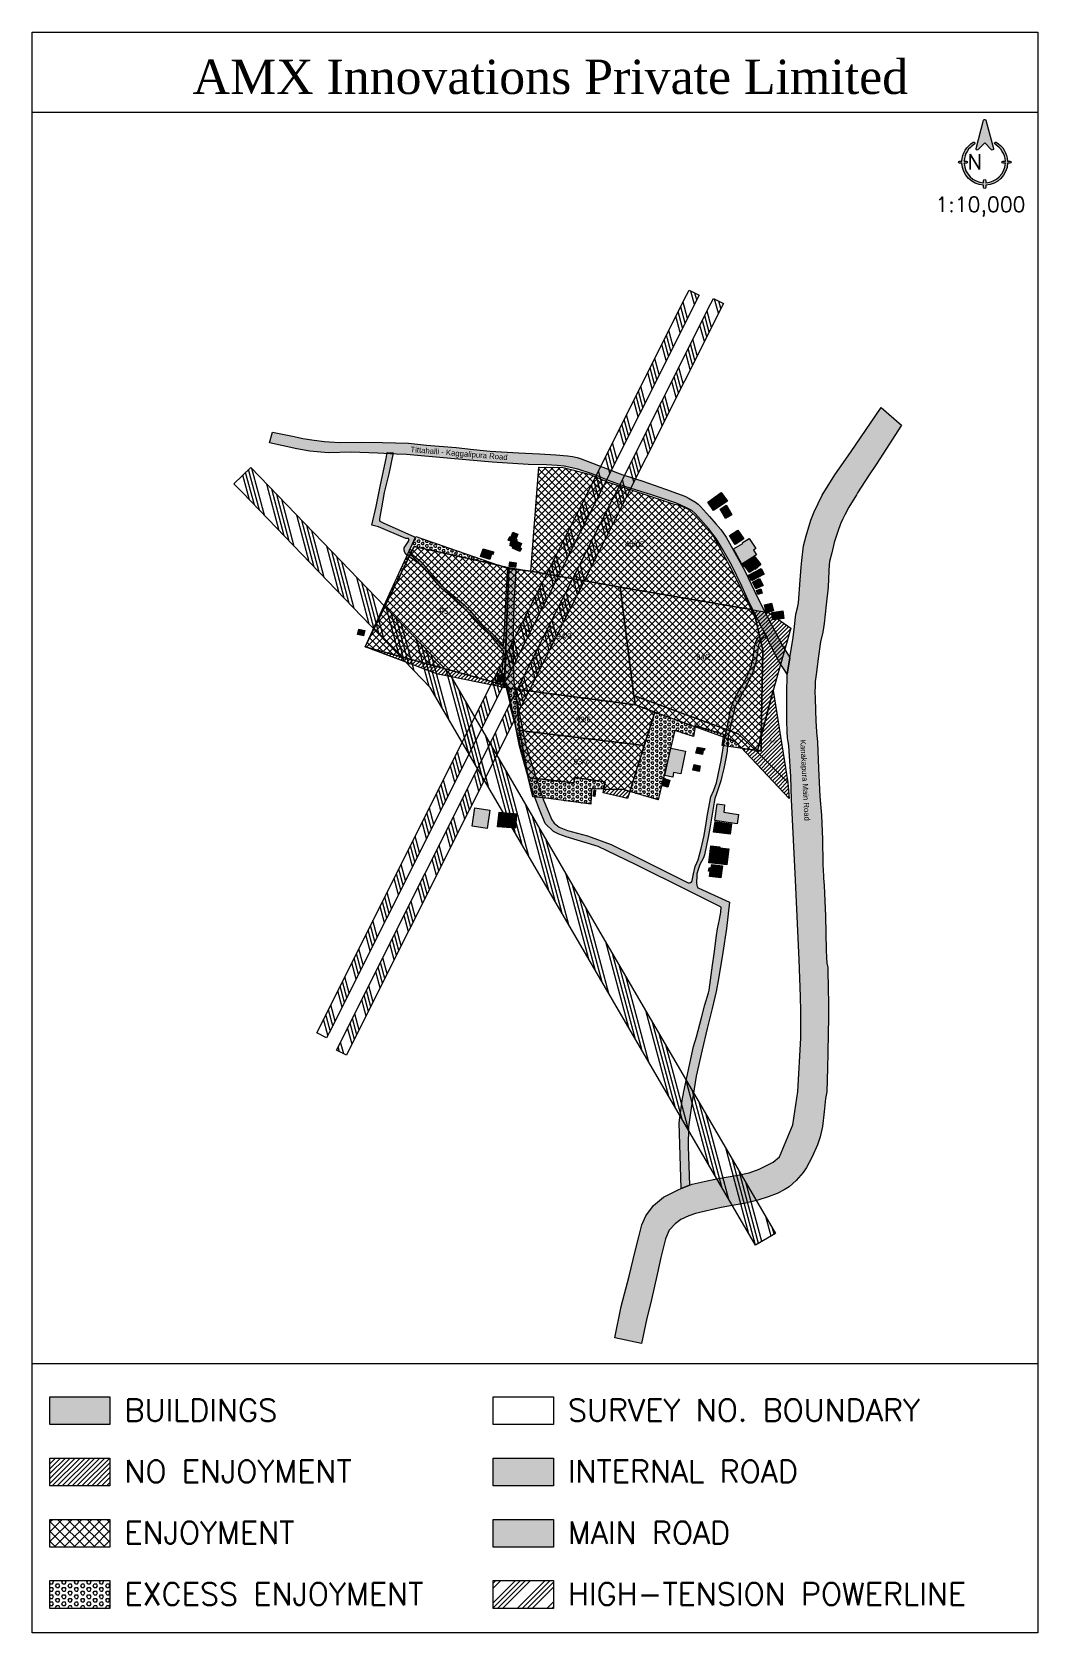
# Model space of a CAD drawing. Extents: x 771842 to 1545464, y 1416408 to 2835432.
# Drawn here: x 771842 to 772745, y 1416408 to 1417845 of the extents above; entities outside this region: 2.
import ezdxf

# ---------------------------------------------------------------- set-up
doc = ezdxf.new("R2010")
doc.units = 0
doc.header["$MEASUREMENT"] = 0
doc.linetypes.add('DASH', pattern=[26, 20, -5.999999999999998])
doc.layers.get('0').update_dxf_attribs({"color": 1, "linetype": 'CONTINUOUS'})
for name, color, linetype in [('46_P2', 1, 'CONTINUOUS'), ('93_6', 1, 'CONTINUOUS'), ('93_7', 1, 'CONTINUOUS'), ('94_1', 1, 'CONTINUOUS'), ('94_2', 1, 'CONTINUOUS'), ('94_3', 1, 'CONTINUOUS'), ('94_4', 1, 'CONTINUOUS'), ('95', 1, 'CONTINUOUS'), ('Building', 1, 'CONTINUOUS'), ('cad-block.com', 250, 'CONTINUOUS'), ('Enjoyment', 1, 'CONTINUOUS'), ('Excess Enjoyment', 1, 'CONTINUOUS'), ('HT Powerline1', 1, 'CONTINUOUS'), ('HT Powerline2', 1, 'CONTINUOUS'), ('Internal Road', 1, 'CONTINUOUS'), ('Kanakpura Main Road', 1, 'CONTINUOUS'), ('No Enjoyment', 1, 'CONTINUOUS'), ('Survey No. Boundary', 1, 'CONTINUOUS'), ('Tittahalli Kaggalipura Road', 1, 'CONTINUOUS')]:
    doc.layers.add(name, color=color, linetype=linetype)
doc.layers.get('0').off()
doc.styles.get("Standard").update_dxf_attribs({"font": 'romans.shx'})
pattern_1 = [(45, (0, 0), (-3.093592167691146, 3.093592167691146), []), (135, (0, 0), (-3.093592167691146, -3.093592167691145), [])]
pattern_2 = [(0, (0, 0), (0, 2.165063509461096), [1.25, -2.5]), (120, (0, 0), (-1.875, -1.082531754730548), [1.25, -2.5]), (59.99999999999999, (1.25, 0), (-1.875, 1.082531754730549), [1.25, -2.5])]
pattern_3 = [(45, (0, 0), (-1.767766952966369, 1.767766952966369), [])]
pattern_4 = [(105, (0, 0), (-18.11110924292003, -4.852857095672262), []), (105, (2.2097086875, 3.827327716676339), (-18.11110924292003, -4.852857095672262), []), (105, (4.419417387500001, 7.654655455003313), (-18.11110924292003, -4.852857095672262), []), (105, (6.629126075000001, 11.48198317167965), (-18.11110924292003, -4.852857095672262), [])]

msp = doc.modelspace()

# ---------------------------------------------------------------- texts
at = {"layer": 'Survey No. Boundary', "color": 7, "linetype": 'Continuous', "true_color": 0xffffff}
for s, height, p in [('1:10,000', 13.48189352105062, (772653.2481193105, 1417683.430284337)), ('BUILDINGS', 20, (771925.319198052, 1416597.946500789)), ('SURVEY NO. BOUNDARY', 20, (772323.319198052, 1416597.946500789)), ('NO ENJOYMENT', 20, (771925.319198052, 1416542.946500789)), ('INTERNAL ROAD', 20, (772323.319198052, 1416542.946500789)), ('ENJOYMENT', 20, (771925.319198052, 1416487.946500789)), ('MAIN ROAD', 20, (772323.319198052, 1416487.946500789)), ('EXCESS ENJOYMENT', 20, (771925.319198052, 1416432.946500789)), ('HIGH-TENSION POWERLINE', 20, (772323.319198052, 1416432.946500789))]:
    msp.add_text(s, height=height, dxfattribs=at).set_placement(p)
at = {"layer": 'Survey No. Boundary', "color": 7, "linetype": 'Continuous', "true_color": 0xffffff, "insert": (771986.4824959151, 1417820.135374405), "char_height": 30.80306165706781, "attachment_point": 1}
msp.add_mtext_dynamic_manual_height_columns('{\\fTimes New Roman|b0|i0|c0|p18;AMX Innovations Private Limited}', width=634.0445650173842, gutter_width=154.015308285339, heights=[0], dxfattribs=at)
at = {"layer": 'Survey No. Boundary', "color": 1, "linetype": 'Continuous', "insert": (772182.2854585748, 1417472.877848995), "char_height": 4.959710165125314, "attachment_point": 1, "rotation": 355.2661982290717}
msp.add_mtext_dynamic_manual_height_columns('{\\fArial|b0|i0|c0|p34;\\C51;\\c8516343;Tittahalli - Kaggalipura Road}', width=109.7984471772173, gutter_width=24.79855082562657, heights=[4.959710165125314], dxfattribs=at)
at = {"layer": 'Survey No. Boundary', "color": 1, "linetype": 'Continuous', "attachment_point": 1}
for s, width, gutter_width, heights, insert, char_height in [('{\\fArial|b0|i0|c0|p34;\\C51;\\c8516343;46/p2}', 14.97982801711928, 24.79855082562657, [4.959710165125314], (772374.5945428001, 1417388.085586553), 4.959710165125314), ('{\\fArial|b0|i0|c0|p34;\\C51;\\c8516343;95}', 14.97982801711928, 24.79855082562657, [4.959710165125314], (772208.1722501729, 1417327.569647771), 4.959710165125314), ('{\\fArial|b0|i0|c0|p34;\\C51;\\c8516343;94/3}', 14.97982801711928, 24.79855082562657, [4.959710165125314], (772313.211193512, 1417305.246577544), 4.959710165125314), ('{\\fArial|b0|i0|c0|p34;\\C51;\\c8516343;94/2}', 21.54029701993144, 24.79855082562657, [4.959710165125314], (772438.4353209817, 1417286.652498879), 4.959710165125314), ('{\\fArial|b0|i0|c0|p34;\\C51;\\c8516343;93/6}', 14.97982801711928, 24.79855082562657, [4.959710165125314], (772330.6077732177, 1417230.412001509), 4.959710165125314), ('{\\fArial|b0|i0|c0|p34;\\C51;\\c8516343;94/1}', 12.1661904155634, 11.1148756015003, [2.22297512030006], (772436.4104082005, 1417225.106704548), 2.22297512030006), ('{\\fArial|b0|i0|c0|p34;\\C51;\\c8516343;94/4}', 12.1661904155634, 11.1148756015003, [2.22297512030006], (772504.7944051289, 1417209.34797759), 2.22297512030006), ('{\\fArial|b0|i0|c0|p34;\\C51;\\c8516343;93/7}', 14.97982801711928, 24.79855082562657, [5.132251241675574], (772328.4936314182, 1417192.546927016), 4.959710165125314)]:
    msp.add_mtext_dynamic_manual_height_columns(s, width=width, gutter_width=gutter_width, heights=heights, dxfattribs=dict(at, insert=insert, char_height=char_height))
at = {"layer": 'Survey No. Boundary', "color": 7, "linetype": 'Continuous', "true_color": 0xffffff, "insert": (772536.8442511857, 1417209.78865106), "char_height": 4.959710165125313, "attachment_point": 1, "rotation": 272.99625869741385}
msp.add_mtext_dynamic_manual_height_columns('{\\fArial|b0|i0|c0|p34;\\C51;\\c8516343;Kanakapura Main Road}', width=86.98218163294526, gutter_width=24.79855082562657, heights=[4.959710165125313], dxfattribs=at)

# ---------------------------------------------------------------- blocks, each defined once
blk = doc.blocks.new('North 3_cad-block.com')
h = blk.add_hatch(color=0)
h.dxf.hatch_style = 1
edge = h.paths.add_edge_path()
edge.add_line((7.275957614183426e-12, 8.388994644315972), (-2.975850806531525, 5.413143837775351))
edge.add_arc((-3.329404197123949, 5.766697228368685), 0.4999999999994413, 165.0000000000325, 314.99999999992633, ccw=False)
edge.add_line((-3.812367110269406, 5.896106750919898), (-0.4829629131381807, 18.32161237355285))
edge.add_arc((7.275957614183426e-12, 18.19220285100164), 0.500000000000879, 14.999999999967486, 165.0000000000325, ccw=False)
edge.add_line((0.4829629131527327, 18.32161237355285), (3.812367110283958, 5.896106750919898))
edge.add_arc((3.329404197138501, 5.766697228368685), 0.500000000000879, -134.9999999999999, 14.999999999967486, ccw=False)
edge.add_line((2.975850806546077, 5.413143837776261), (7.275957614183426e-12, 8.388994644315972))
edge = h.paths.add_edge_path()
edge.add_line((0.500000000007276, -7.999999999996362), (0.500000000007276, -8.986100377802359))
edge.add_arc((7.275957614183426e-12, 3.637978807091713e-12), 9.000000000000282, 273.1847385367203, 356.8152614632797)
edge.add_line((8.986100377813273, -0.499999999996362), (8.000000000007276, -0.499999999996362))
edge.add_arc((8.000000000007276, 3.637978807091713e-12), 0.5, 90, 270, ccw=False)
edge.add_line((8.000000000007276, 0.500000000003638), (8.986100377813273, 0.500000000003638))
edge.add_arc((7.275957614183426e-12, 2.728484105318785e-12), 9.000000000000332, 3.184738536726091, 60.00000000000127)
edge.add_arc((4.750000000007276, 8.227241335955114), 0.4999999999998441, 59.99999999998971, 239.9999999999897, ccw=False)
edge.add_arc((1.091393642127514e-11, 3.637978807091713e-12), 9.999999999997426, 2.8659839825999143, 60.000000000015575, ccw=False)
edge.add_line((9.98749217772638, 0.500000000003638), (11.00000000000728, 0.500000000003638))
edge.add_arc((11.00000000000728, 3.637978807091713e-12), 0.5, -90, 90, ccw=False)
edge.add_line((11.00000000000728, -0.499999999996362), (9.98749217772638, -0.499999999996362))
edge.add_arc((1.091393642127514e-11, 3.637978807091713e-12), 9.999999999996382, 272.8659839825781, 357.1340160174001, ccw=False)
edge.add_line((0.500000000007276, -9.987492177715467), (0.500000000007276, -10.99999999999636))
edge.add_arc((7.275957614183426e-12, -10.99999999999636), 0.5, -180, 0, ccw=False)
edge.add_line((-0.499999999992724, -10.99999999999636), (-0.499999999992724, -9.987492177715467))
edge.add_arc((7.275957614183426e-12, 3.637978807091713e-12), 10.00000000000002, 182.8659839825989, 267.1340160174011, ccw=False)
edge.add_line((-9.987492177711829, -0.499999999996362), (-10.99999999999272, -0.499999999996362))
edge.add_arc((-10.99999999999272, 3.637978807091713e-12), 0.5, 90, 270, ccw=False)
edge.add_line((-10.99999999999272, 0.500000000003638), (-9.987492177711829, 0.500000000003638))
edge.add_arc((7.275957614183426e-12, 3.637978807091713e-12), 10.00000000000002, 119.99999999999989, 177.1340160174012, ccw=False)
edge.add_arc((-4.749999999992724, 8.227241335955114), 0.5000000000006317, -59.99999999998971, 119.99999999995819, ccw=False)
edge.add_arc((7.275957614183426e-12, 2.728484105318785e-12), 9.000000000000345, 119.9999999999987, 176.8152614632739)
edge.add_line((-8.98610037779872, 0.500000000003638), (-7.999999999992724, 0.500000000003638))
edge.add_arc((-7.999999999992724, 3.637978807091713e-12), 0.5, -90, 90, ccw=False)
edge.add_line((-7.999999999992724, -0.499999999996362), (-8.98610037779872, -0.499999999996362))
edge.add_arc((7.275957614183426e-12, 3.637978807091713e-12), 9.000000000000282, 183.1847385367203, 266.8152614632797)
edge.add_line((-0.499999999992724, -8.986100377802359), (-0.499999999992724, -7.999999999996362))
edge.add_arc((7.275957614183426e-12, -7.999999999996362), 0.5, 0, 180, ccw=False)
at = {"color": 0}
for points in [[(7.275957614183426e-12, 8.388994644315972), (-2.975850806531525, 5.413143837775351, -0.7673269879792456), (-3.812367110269406, 5.896106750919898), (-0.4829629131381807, 18.32161237355285, -0.7673269879794112), (0.4829629131527327, 18.32161237355285), (3.812367110283958, 5.896106750919898, -0.7673269879792461), (2.975850806546077, 5.413143837776261)], [(0.500000000007276, -7.999999999996362), (0.500000000007276, -8.986100377802359, 0.3820154769828921), (8.986100377813273, -0.499999999996362), (8.000000000007276, -0.499999999996362, -0.9999999999999999), (8.000000000007276, 0.500000000003638), (8.986100377813273, 0.500000000003638, 0.253109756565021), (4.500000000007276, 7.794228634063074, -0.99999999999909), (5.000000000007276, 8.660254037847153, -0.2545902106462957), (9.98749217772638, 0.500000000003638), (11.00000000000728, 0.500000000003638, -0.9999999999999999), (11.00000000000728, -0.499999999996362), (9.98749217772638, -0.499999999996362, -0.3852064779135853), (0.500000000007276, -9.987492177715467), (0.500000000007276, -10.99999999999636, -0.9999999999999999), (-0.499999999992724, -10.99999999999636), (-0.499999999992724, -9.987492177715467, -0.385206477913585), (-9.987492177711829, -0.499999999996362), (-10.99999999999272, -0.499999999996362, -0.9999999999999999), (-10.99999999999272, 0.500000000003638), (-9.987492177711829, 0.500000000003638, -0.2545902106462958), (-4.999999999992724, 8.660254037848063, -0.9999999999990906), (-4.499999999992724, 7.794228634063074, 0.2531097565650211), (-8.98610037779872, 0.500000000003638), (-7.999999999992724, 0.500000000003638, -0.9999999999999999), (-7.999999999992724, -0.499999999996362), (-8.98610037779872, -0.499999999996362, 0.3820154769828918), (-0.499999999992724, -8.986100377802359), (-0.499999999992724, -7.999999999996362, -0.9999999999999999)]]:
    blk.add_lwpolyline(points, format="xyb", close=True, dxfattribs=at)
at = {"color": 0, "insert": (1.638011694532906, 3.56177152969849), "char_height": 5, "width": 9.18465217034067, "attachment_point": 3}
blk.add_mtext('\\pxqj;{\\H1.3443x;N} ', dxfattribs=at)

# ---------------------------------------------------------------- hatches: boundary and pattern name
at = {"layer": '46_P2', "linetype": 'DASH', "transparency": 33554687}
for points in [[(772529.6629916162, 1416893.852316189), (772532.3172325725, 1416941.950379574), (772532.5585272049, 1416965.999411267), (772532.0759379402, 1416979.351047592), (772531.0303278664, 1417012.247549138), (772527.5063945043, 1417083.573098694), (772524.2137545021, 1417156.039042142), (772523.4179740088, 1417176.685691927), (772522.1148732079, 1417199.353210812), (772521.5357172955, 1417204.53343869), (772521.0530873691, 1417207.976198833), (772520.5785012748, 1417211.491353466), (772520.288923319, 1417217.122035942), (772519.9635362383, 1417226.82181568), (772519.8159585764, 1417250.680204327), (772520.2726088403, 1417268.56277237), (772522.6051236198, 1417283.281744945), (772525.52229483, 1417301.44691996), (772526.8687779838, 1417311.395748267), (772528.059265136, 1417322.287096943), (772529.4904941787, 1417328.092886662), (772530.2939725595, 1417332.651396658), (772531.7433402422, 1417352.789308303), (772532.6925124313, 1417364.59765384), (772533.3279751681, 1417370.550089601), (772534.9850045823, 1417383.725886597), (772537.3016282298, 1417392.879767537), (772541.2913689559, 1417406.731246431), (772544.402072077, 1417414.385161866), (772551.619649385, 1417429.205713345), (772563.1062416377, 1417447.416949241), (772576.9898958586, 1417467.413915865), (772604.6452986253, 1417507.846616138), (772622.7423960536, 1417492.162465034), (772603.4219281746, 1417461.710838905), (772599.9309050388, 1417456.852364311), (772593.2866997162, 1417446.475820888), (772583.4088738855, 1417431.30515353), (772582.2988250543, 1417429.519422802), (772575.6095111973, 1417418.567602161), (772571.9096601675, 1417411.489626278), (772569.7826222917, 1417407.414972164), (772568.0612422201, 1417403.47349443), (772565.5555681819, 1417396.609790616), (772562.3383064168, 1417386.636279144), (772560.2470862692, 1417377.38665157), (772558.2799423743, 1417369.665268072), (772557.7651371195, 1417366.335121579), (772557.6686111339, 1417361.187069029), (772557.1055428863, 1417346.708171231), (772555.3198121581, 1417330.700945333), (772553.410405019, 1417314.167457889), (772552.2039318575, 1417306.285166564), (772550.0322801659, 1417297.518128256), (772548.021491563, 1417282.477429504), (772546.40724618, 1417270.372204511), (772545.4419863272, 1417261.94226846), (772545.2868190625, 1417258.026240091), (772545.1202330426, 1417252.547072555), (772545.2167590277, 1417247.141617377), (772545.5706876409, 1417235.880252424), (772545.9302714154, 1417226.657937883), (772546.5037721652, 1417216.735932002), (772547.2976076655, 1417207.515230381), (772548.2820497729, 1417183.925908671), (772549.6247790238, 1417158.820340813), (772550.9170271513, 1417141.96352192), (772551.9626372248, 1417120.247005007), (772552.230980627, 1417098.684651961), (772552.6009969043, 1417091.316501749), (772552.6814352253, 1417088.404634525), (772552.8744871961, 1417085.52494263), (772553.3892924506, 1417078.81638665), (772554.6168781809, 1417051.478034782), (772555.0945848587, 1417020.707743489), (772555.464601136, 1417014.288765465), (772555.8667927409, 1417009.140712916), (772556.6792197841, 1417005.335980328), (772556.728206214, 1416999.639904594), (772557.0901481626, 1416989.626177351), (772557.2107954788, 1416970.000880584), (772557.2020688715, 1416959.928548068), (772556.9285785796, 1416946.382734795), (772556.7684219861, 1416928.618851133), (772556.413773325, 1416914.818737597), (772555.6825961405, 1416893.590913667), (772554.6156853953, 1416887.55149984), (772553.3456853956, 1416875.803999839), (772551.9169353956, 1416862.627749839), (772549.8531853952, 1416853.314416506), (772547.3131853953, 1416846.223583173), (772542.3390187289, 1416834.846499839), (772537.4706853955, 1416825.691916506), (772534.6661020621, 1416821.405666506), (772528.1573520618, 1416814.208999839), (772521.966102062, 1416808.546916506), (772517.521102062, 1416805.742333172), (772511.2240187286, 1416802.514416506), (772503.2336020621, 1416799.339416506), (772493.7086020618, 1416796.428999839), (772482.9136020622, 1416793.783166506), (772460.8473520618, 1416789.867333172), (772437.8815187282, 1416784.363999839), (772432.0077687283, 1416782.353166506), (772424.8640187281, 1416779.178166505), (772419.6781853946, 1416775.103583172), (772414.3336020614, 1416769.653166506), (772410.9998520615, 1416761.662749839), (772406.7665187282, 1416744.835249838), (772403.8031853947, 1416731.129833173), (772397.7177687282, 1416704.512749839), (772394.2781853951, 1416690.595666506), (772389.5156853951, 1416667.841499839), (772365.3318133837, 1416672.897808405), (772371.1803474932, 1416700.940779646), (772378.2285809069, 1416728.233938823), (772383.627227777, 1416750.728300782), (772386.9264008641, 1416763.475105892), (772389.6257242993, 1416774.422362045), (772393.3747846258, 1416782.52033235), (772400.1230932134, 1416791.518077134), (772409.27080041, 1416799.1661602), (772422.9173799981, 1416806.0644312), (772434.9143730432, 1416810.713266005), (772448.2610278053, 1416813.862476679), (772458.458471893, 1416815.811988049), (772475.854111808, 1416818.961198723), (772486.0515558958, 1416821.060672506), (772495.0493006794, 1416824.359845593), (772501.047797202, 1416827.209131442), (772507.4961809634, 1416830.508304529), (772513.3447150725, 1416835.45706416), (772525.191745704, 1416864.099885054)], [(772522.6051236198, 1417283.281744945), (772520.2726088403, 1417268.56277237), (772513.1142014134, 1417279.501462371), (772507.1622671481, 1417290.359720828), (772496.181558492, 1417312.843638055), (772486.4646093037, 1417332.406237746), (772479.3860370467, 1417347.592992768), (772470.312594427, 1417366.576436547), (772466.3872043572, 1417373.719359461), (772461.8183077187, 1417381.248386316), (772456.3745207714, 1417390.468302695), (772449.6560335691, 1417399.266570241), (772437.6138630931, 1417412.90870352), (772434.5675183575, 1417415.351811674), (772429.8622730238, 1417418.006052631), (772420.9042097917, 1417421.92709041), (772398.3431616512, 1417429.67868048), (772374.4549930322, 1417437.09849043), (772359.8064289036, 1417442.38151035), (772345.1678570106, 1417448.499661816), (772332.328698417, 1417452.613264793), (772319.8929339733, 1417455.243597889), (772313.7152709132, 1417455.758403144), (772303.9983217247, 1417456.337559056), (772287.7397344717, 1417456.824326638), (772255.2848744683, 1417458.782884017), (772218.1223701218, 1417462.161293503), (772178.4180148283, 1417465.604053647), (772169.5054488507, 1417466.022332916), (772152.3881741209, 1417466.955417441), (772128.6749570617, 1417467.727625323), (772108.2757988315, 1417467.309346054), (772091.7698553427, 1417468.596359191), (772080.0580357907, 1417470.848632182), (772055.5082601921, 1417476.286262688), (772058.2082152909, 1417485.719358882), (772077.7530805245, 1417481.798321103), (772085.4745087653, 1417480.048935017), (772095.6088833311, 1417478.540843565), (772104.8384030246, 1417477.515341376), (772109.0640943801, 1417477.106733563), (772119.0706215242, 1417476.495402323), (772138.2471172736, 1417476.881506264), (772157.0535967462, 1417476.624103637), (772180.3807098644, 1417475.948421739), (772196.4201110911, 1417474.050077361), (772223.1899843519, 1417472.055206998), (772238.6341420031, 1417470.221213278), (772253.5313190696, 1417468.74114817), (772279.0141791931, 1417467.357609048), (772297.9010969868, 1417466.392349194), (772312.5408714266, 1417465.330563356), (772322.9656778406, 1417464.397478831), (772327.5345744791, 1417463.818322919), (772331.6208411905, 1417462.917413723), (772335.2888286329, 1417461.855627885), (772341.4664916929, 1417459.506828909), (772371.8078264113, 1417447.795009357), (772390.5016922336, 1417441.681696953), (772410.8204121432, 1417434.72378218), (772428.2272648286, 1417428.256541164), (772432.2813562122, 1417426.358196786), (772437.8798633601, 1417423.044137957), (772440.2608376652, 1417421.274494892), (772442.3200586851, 1417419.022221901), (772450.4925921086, 1417410.045305267), (772456.2198005707, 1417403.642414907), (772460.5634699098, 1417398.397836372), (772465.4219445043, 1417391.673192728), (772482.2835319379, 1417361.211328504), (772490.969155285, 1417343.088446786), (772497.4042209729, 1417329.703510156), (772515.6075792813, 1417294.461729578), (772521.3182189139, 1417285.453396637)]]:
    msp.add_hatch(color=8, dxfattribs=at).paths.add_polyline_path(points)
at = {"layer": '95', "linetype": 'DASH', "transparency": 33554687}
h = msp.add_hatch(dxfattribs=at)
h.set_pattern_fill('ANSI34', color=4, scale=25, angle=59.99999999999999, style=0)
h.set_pattern_definition(pattern_4)
h.paths.add_polyline_path([(772323.4174288748, 1417396.433204324), (772323.417428848, 1417396.433204337), (772325.658387899, 1417400.902659411), (772325.6584808406, 1417400.902844778), (772429.8918480447, 1417608.789888359), (772432.132900051, 1417613.259528826), (772441.0721809854, 1417608.777424814), (772334.597761802, 1417396.420740819), (772334.5954147823, 1417396.416059833), (772267.5739613902, 1417262.745888886), (772267.5739614172, 1417262.745888872), (772265.3329822801, 1417258.276393738), (772265.3329094246, 1417258.276248432), (772263.0918574453, 1417253.806607952), (772263.0918574183, 1417253.806607965), (772109.0162776007, 1416946.512335167), (772106.7752255945, 1416942.042694699), (772097.8359446605, 1416946.524798712), (772256.3879130592, 1417262.746953368), (772322.864684553, 1417395.330789734)])
h = msp.add_hatch(dxfattribs=at)
h.set_pattern_fill('ANSI34', color=4, scale=25, angle=59.99999999999999, style=0)
h.set_pattern_definition(pattern_4)
h.paths.add_polyline_path([(772453.9526448655, 1417605.759674357), (772462.8919257997, 1417601.277570345), (772288.6872678499, 1417253.837088562), (772126.8457098537, 1416931.054049667), (772124.6046578474, 1416926.584409199), (772115.6653769135, 1416931.066513212), (772275.2658829034, 1417249.37991164), (772451.7115928595, 1417601.29003389)])
h = msp.add_hatch(dxfattribs=at)
h.set_pattern_fill('ANSI34', color=4, scale=25, angle=59.99999999999999, style=0)
h.set_pattern_definition(pattern_4)
h.paths.add_polyline_path([(772215.7992746911, 1417270.221883088), (772217.3048647831, 1417268.230542287), (772316.2004970532, 1417098.749329522), (772509.8289762054, 1416766.575495652), (772491.6910909491, 1416755.991681669), (772298.062611798, 1417088.165515537), (772199.8005655862, 1417256.560927736), (772030.8734037915, 1417431.984820133), (772023.5901559974, 1417439.548172667), (772038.716861067, 1417454.114668256)])
at = {"layer": 'Building', "linetype": 'DASH', "transparency": 33554687}
for points in [[(772449.0929653206, 1417422.81891066), (772461.0300121711, 1417431.602775324), (772466.6285193198, 1417423.751995184), (772454.1444918856, 1417415.547286433)], [(772460.0004016616, 1417416.769948913), (772465.4702074964, 1417420.180533728), (772470.457383404, 1417411.718422349), (772464.891051584, 1417408.275662205)], [(772274.0490668844, 1417396.033278538), (772278.4224554956, 1417394.154776048), (772276.4852498021, 1417389.752035836), (772277.7180170617, 1417389.135652206), (772277.2190398375, 1417387.873533345), (772281.6804832529, 1417385.90697605), (772280.2129031823, 1417382.149971069), (772281.5630768471, 1417381.504235837), (772280.3009579863, 1417378.715833703), (772273.4913864575, 1417381.621642243), (772273.8436056747, 1417382.825057901), (772271.2313131484, 1417383.911067154), (772271.8770483796, 1417385.319944022), (772271.5835323654, 1417385.466702029), (772272.4347288066, 1417387.550665729), (772269.7050298748, 1417388.81278459), (772271.1726099456, 1417392.041460746), (772272.2879707995, 1417391.718593131)], [(772468.2694610708, 1417392.895855212), (772475.8950139107, 1417397.915206449), (772481.1717677746, 1417389.935724996), (772473.5140396062, 1417384.980724416)], [(772471.9696238413, 1417380.926633033), (772480.23868325, 1417385.817282956), (772479.6917026667, 1417386.460789525), (772486.1911190114, 1417390.418354923), (772492.1757301012, 1417381.344912302), (772489.8912817816, 1417379.832671866), (772492.7227106845, 1417375.714229826), (772479.5951766816, 1417367.284293775)], [(772247.2657305917, 1417381.137340819), (772256.6875946465, 1417378.348938684), (772256.1886174222, 1417376.030162173), (772254.6916857499, 1417376.441084592), (772253.1654024764, 1417371.62742196), (772245.0056572828, 1417374.239714486)], [(772479.916929966, 1417366.608611878), (772491.0817689341, 1417373.944586762), (772496.648100754, 1417367.059066476), (772491.5000482035, 1417362.490169838), (772491.0174182769, 1417363.004975093), (772486.3519956534, 1417359.851792906), (772482.1692029565, 1417365.482475382), (772481.3004690885, 1417364.90331947)], [(772271.245988949, 1417369.33799705), (772276.822793218, 1417368.633558616), (772276.1770579868, 1417364.348224808), (772270.7176601237, 1417365.140718047)], [(772485.5476124428, 1417357.438643273), (772496.8089773963, 1417363.326728377), (772499.4795296568, 1417358.468253783), (772488.1216387181, 1417352.483642693)], [(772489.0547232429, 1417351.260980214), (772495.4576136018, 1417354.349811743), (772498.5142698038, 1417348.268674668), (772491.9183274737, 1417345.276369124)], [(772492.5618340427, 1417343.796304015), (772496.3906981268, 1417345.14766781), (772497.7742372495, 1417341.22227774), (772493.8810225085, 1417339.935264603)], [(772499.7047569561, 1417330.829646654), (772506.0111213297, 1417332.406237748), (772507.7807643939, 1417325.488542134), (772501.2169973924, 1417323.751074398)], [(772506.3972252711, 1417324.008477026), (772516.1463497882, 1417325.327665491), (772517.1759602978, 1417318.409969877), (772507.3624851241, 1417317.31600871)], [(772135.5682114016, 1417308.932401336), (772140.9248786601, 1417307.817040481), (772139.956275813, 1417303.062081052), (772134.5262295513, 1417304.309524112)], [(772260.5473302329, 1417268.412515579), (772266.3882989148, 1417267.825483551), (772265.8012668866, 1417260.95720882), (772259.8722434003, 1417261.77905366)], [(772415.8613291276, 1417202.239330186), (772429.0108465623, 1417199.538982855), (772424.6668095527, 1417178.992861864), (772418.2681604436, 1417180.225629123), (772417.446315604, 1417175.998998519), (772410.3432280612, 1417177.525281793)], [(772439.6067746736, 1417203.178581431), (772446.1521817896, 1417201.945814172), (772445.682556167, 1417200.008608478), (772444.7726565229, 1417200.008608478), (772444.1856244948, 1417196.486416308), (772438.3153042113, 1417197.660480364)], [(772436.6129113291, 1417187.592881079), (772442.0429575915, 1417186.389465421), (772441.1330579476, 1417181.106177165), (772435.4094956713, 1417182.485702432)], [(772409.110460802, 1417175.382614889), (772410.4899860682, 1417175.089098875), (772410.3725796627, 1417174.707528057), (772414.7459682738, 1417173.474760798), (772413.1022785944, 1417167.076111689), (772408.6114835774, 1417168.279527347), (772409.6974928301, 1417172.594212755), (772408.582131976, 1417173.034486776)], [(772346.7823351951, 1417164.581225569), (772348.2499152662, 1417164.449143363), (772347.6775590385, 1417158.710905286), (772346.0778967614, 1417158.916366496)], [(772239.9131544377, 1417148.613954399), (772253.1800782781, 1417146.441935894), (772250.9493565705, 1417130.122445506), (772237.3889167156, 1417132.235760808)], [(772261.5746362831, 1417144.798246215), (772277.072281831, 1417143.154556535), (772276.3678433971, 1417130.415961521), (772260.1657594151, 1417131.590025577)], [(772457.32046613, 1417152.136146569), (772463.9539280501, 1417151.167543722), (772463.1907864136, 1417144.798246215), (772476.3696554496, 1417142.508821304), (772475.3717010012, 1417134.261021306), (772455.3539088353, 1417137.313587853)], [(772455.412612038, 1417136.227578601), (772470.2058191518, 1417134.231669705), (772468.9437002911, 1417124.839157252), (772454.0330867713, 1417126.864417749)], [(772451.7436618609, 1417114.419338749), (772459.7272974461, 1417113.685548714), (772459.6979458448, 1417112.57018786), (772467.828339437, 1417111.865749426), (772466.0672433522, 1417097.336706724), (772449.9532141744, 1417099.244560816)], [(772452.6535615048, 1417097.718277543), (772462.0167223567, 1417096.63226829), (772460.6078454888, 1417085.684120962), (772450.5402462031, 1417087.09299783), (772451.0979266298, 1417091.466386441), (772449.6596981604, 1417091.701199253), (772450.1880269857, 1417094.871172206), (772452.0078262733, 1417094.783117401)]]:
    msp.add_hatch(color=190, dxfattribs=at).paths.add_polyline_path(points)
at = {"layer": 'Enjoyment', "linetype": 'Continuous', "true_color": 0x58ba48}
h = msp.add_hatch(dxfattribs=at)
h.set_pattern_fill('ANSI37', color=85, scale=35, style=0)
h.set_pattern_definition(pattern_1)
h.paths.add_polyline_path([(772297.3808682988, 1417454.303606435), (772319.0351347141, 1417454.191095831), (772342.7754464379, 1417448.075411589), (772359.4790492798, 1417440.876709983), (772417.0328437209, 1417421.880432652), (772423.6691250256, 1417420.117506494), (772431.1764058511, 1417416.55344388), (772438.8353489157, 1417409.576980891), (772453.8499105668, 1417392.590810134), (772470.0019390094, 1417363.244166907), (772487.8324464281, 1417326.505527214), (772370.374240669, 1417346.710439047), (772289.9301604513, 1417360.957222645)])
h = msp.add_hatch(dxfattribs=at)
h.set_pattern_fill('ANSI37', color=85, scale=35, style=0)
h.set_pattern_definition(pattern_1)
h.paths.add_polyline_path([(772266.3563915398, 1417258.609615331), (772263.459843397, 1417259.564709175), (772141.2957492383, 1417293.014428208), (772185.4418715457, 1417383.073764371), (772261.0674317498, 1417366.464395307), (772268.8855110095, 1417363.748851828), (772270.3359110814, 1417363.556452369)])
h = msp.add_hatch(dxfattribs=at)
h.set_pattern_fill('ANSI37', color=85, scale=35, style=0)
h.set_pattern_definition(pattern_1)
h.paths.add_polyline_path([(772382.5909244526, 1417249.388673697), (772383.8875168882, 1417240.944607989), (772276.7297675698, 1417255.204121977), (772268.3102864947, 1417256.225603137), (772267.8560160121, 1417258.115136374), (772266.3563915398, 1417258.609615331), (772270.3359110814, 1417363.556452369), (772289.9301604513, 1417360.957222645), (772370.374240669, 1417346.710439047)])
h = msp.add_hatch(dxfattribs=at)
h.set_pattern_fill('ANSI37', color=85, scale=35, style=0)
h.set_pattern_definition(pattern_1)
h.paths.add_polyline_path([(772493.5898219506, 1417199.952498768), (772491.7610409496, 1417200.211197032), (772476.1041253388, 1417215.027472879), (772382.5909244526, 1417249.388673697), (772370.374240669, 1417346.710439047), (772487.8324464281, 1417326.505527214), (772491.7489936295, 1417318.435727904), (772498.2721340001, 1417290.199927921), (772496.9515511496, 1417212.989448589)])
h = msp.add_hatch(dxfattribs=at)
h.set_pattern_fill('ANSI37', color=85, scale=35, style=0)
h.set_pattern_definition(pattern_1)
h.paths.add_polyline_path([(772279.8341837277, 1417217.928211848), (772276.7297675698, 1417255.204121977), (772383.8875168882, 1417240.944607989), (772401.4909061232, 1417234.333728188), (772391.665256268, 1417204.679017331)])
h = msp.add_hatch(dxfattribs=at)
h.set_pattern_fill('ANSI37', color=85, scale=35, style=0)
h.set_pattern_definition(pattern_1)
h.paths.add_polyline_path([(772476.1041253388, 1417215.027472879), (772491.7610409496, 1417200.211197032), (772479.6714044972, 1417201.921389759), (772473.8646657955, 1417208.120821074), (772463.156976251, 1417211.999017712), (772463.5961291258, 1417214.362134091), (772437.8832400158, 1417222.229656054), (772437.6844510067, 1417221.224860631), (772401.4909061232, 1417234.333728188), (772383.8875168882, 1417240.944607989), (772382.5909244526, 1417249.388673697)], flags=17)
h = msp.add_hatch(dxfattribs=at)
h.set_pattern_fill('ANSI37', color=85, scale=35, style=0)
h.set_pattern_definition(pattern_1)
h.paths.add_polyline_path([(772328.7971723793, 1417170.965720389), (772287.6729974191, 1417175.742226144), (772279.8341837277, 1417217.928211848), (772391.665256268, 1417204.679017331), (772378.9055100683, 1417163.394149626), (772373.5897845235, 1417165.006952677), (772355.6224132905, 1417165.392923319), (772356.7713380326, 1417171.818391323), (772329.589131996, 1417175.902601992)])
h = msp.add_hatch(dxfattribs=at)
h.set_pattern_fill('ANSI37', color=85, scale=35, style=0)
h.set_pattern_definition(pattern_1)
h.paths.add_polyline_path([(772496.9515511496, 1417212.989448589), (772496.7209956148, 1417199.509564818), (772493.5898219506, 1417199.952498768)])
at = {"layer": 'Excess Enjoyment', "linetype": 'Continuous', "true_color": 0xed1f24}
h = msp.add_hatch(dxfattribs=at)
h.set_pattern_fill('HEX', color=240, scale=10, style=0)
h.set_pattern_definition(pattern_2)
h.paths.add_polyline_path([(772186.886605395, 1417392.230475771), (772261.0674317498, 1417366.464395307), (772185.4418715457, 1417383.073764371), (772141.2957492383, 1417293.014428208)])
h = msp.add_hatch(dxfattribs=at)
h.set_pattern_fill('HEX', color=240, scale=10, style=0)
h.set_pattern_definition(pattern_2)
h.paths.add_polyline_path([(772344.6794594796, 1417165.627997157), (772343.8414421597, 1417151.949475891), (772303.9406972132, 1417157.299462418), (772291.8362661216, 1417158.369541202), (772268.3102864947, 1417256.225603137), (772276.7297675698, 1417255.204121977), (772279.8341837277, 1417217.928211848), (772287.6729974191, 1417175.742226144), (772328.7971723793, 1417170.965720389), (772329.589131996, 1417175.902601992), (772356.7713380326, 1417171.818391323), (772355.6224132905, 1417165.392923319)])
h = msp.add_hatch(dxfattribs=at)
h.set_pattern_fill('HEX', color=240, scale=10, style=0)
h.set_pattern_definition(pattern_2)
h.paths.add_polyline_path([(772435.963367402, 1417212.525501762), (772419.3485135217, 1417218.027781506), (772404.2934393495, 1417155.691394947), (772378.9055100683, 1417163.394149626), (772391.665256268, 1417204.679017331), (772401.4909061232, 1417234.333728188), (772437.6844510067, 1417221.224860631)])
h = msp.add_hatch(dxfattribs=at)
h.set_pattern_fill('HEX', color=240, scale=10, style=0)
h.set_pattern_definition(pattern_2)
h.paths.add_polyline_path([(772461.755174026, 1417204.455808982), (772463.156976251, 1417211.999017712), (772473.8646657955, 1417208.120821074), (772479.6714044972, 1417201.921389759)])
at = {"layer": 'Internal Road', "linetype": 'Continuous', "true_color": 0xfecc66, "transparency": 33554687}
msp.add_hatch(color=31, dxfattribs=at).paths.add_polyline_path([(772427.2850352783, 1416893.92951786), (772436.1328176488, 1416934.269406973), (772438.6446880675, 1416943.154679946), (772443.2185416658, 1416959.950470209), (772446.3302617366, 1416971.722519634), (772449.4419818078, 1416982.59479458), (772450.04183146, 1416985.069174396), (772453.1910421342, 1417007.413573942), (772454.7656474714, 1417017.573527427), (772456.7901400476, 1417033.881939847), (772457.7274051297, 1417039.842945766), (772459.5269540861, 1417048.240840897), (772460.5392003743, 1417054.989149485), (772460.914106407, 1417059.52551248), (772431.5964546541, 1417074.10935715), (772383.9458979047, 1417097.690946603), (772350.6542422058, 1417113.849396611), (772321.9364401051, 1417122.434744758), (772315.1881315176, 1417124.909124573), (772310.314353093, 1417127.458485595), (772303.0411760597, 1417134.431737802), (772297.7175103961, 1417147.028580499), (772290.219389743, 1417167.573431088), (772280.0219456551, 1417203.939316256), (772271.399106904, 1417246.453660357), (772268.47483985, 1417260.100239945), (772267.1626687357, 1417260.175221151), (772267.1251781323, 1417268.760569299), (772264.3133828876, 1417268.910531712), (772265.4349430343, 1417289.402766257), (772257.5275836972, 1417298.84677842), (772254.7157884524, 1417302.445876333), (772248.004970468, 1417308.669316475), (772244.9307410001, 1417311.443621117), (772240.7317934347, 1417315.755040493), (772234.5083532927, 1417323.215670542), (772230.9467459826, 1417327.039712074), (772229.7470466783, 1417328.201920776), (772224.8732682539, 1417332.100943516), (772219.7370556063, 1417337.162174956), (772215.3881456277, 1417340.873744679), (772209.5396115184, 1417345.82250431), (772206.5403632574, 1417348.971714984), (772201.1417163869, 1417355.720023572), (772197.4676372672, 1417359.694027518), (772193.8310487506, 1417363.855484481), (772190.0819884238, 1417367.267129378), (772179.2846946835, 1417375.065174857), (772179.187227951, 1417375.138111918), (772179.0910355309, 1417375.212721551), (772178.9961461221, 1417375.288981496), (772178.9025880356, 1417375.366869), (772178.8103891825, 1417375.446360827), (772178.7195770714, 1417375.527433261), (772178.630178795, 1417375.610062112), (772178.542221025, 1417375.69422273), (772178.4557300031, 1417375.779890006), (772178.3707315342, 1417375.867038381), (772178.2872509769, 1417375.955641855), (772178.2053132376, 1417376.045673993), (772178.1249427617, 1417376.137107934), (772178.0461635274, 1417376.229916399), (772177.9689990388, 1417376.3240717), (772177.8934723169, 1417376.419545745), (772177.8196058956, 1417376.516310051), (772177.7474218121, 1417376.614335746), (772177.6769416026, 1417376.713593588), (772177.6081862943, 1417376.814053961), (772177.5411764004, 1417376.915686894), (772177.4759319129, 1417377.018462065), (772177.4124722976, 1417377.122348812), (772177.3508164865, 1417377.22731614), (772177.2909828755, 1417377.333332733), (772177.2329893153, 1417377.440366961), (772177.1768531078, 1417377.548386891), (772177.1225910017, 1417377.657360295), (772177.0702191847, 1417377.767254662), (772177.019753283, 1417377.878037204), (772176.9712083522, 1417377.989674871), (772176.9245988763, 1417378.102134356), (772176.8799387598, 1417378.215382106), (772176.8372413282, 1417378.329384336), (772176.7965193188, 1417378.444107032), (772176.7577848824, 1417378.559515967), (772176.7210495744, 1417378.67557671), (772176.6863243543, 1417378.792254635), (772176.6536195825, 1417378.90951493), (772176.622945017, 1417379.027322613), (772176.5943098087, 1417379.145642535), (772176.567722501, 1417379.264439394), (772176.5431910267, 1417379.383677752), (772176.5207227033, 1417379.50332203), (772176.5003242355, 1417379.623336536), (772176.4820017087, 1417379.743685462), (772176.465760589, 1417379.864332902), (772176.4516057225, 1417379.985242864), (772176.4395413316, 1417380.106379272), (772176.4295710161, 1417380.227705987), (772176.421697751, 1417380.349186812), (772176.4159238838, 1417380.470785502), (772176.4122511385, 1417380.59246578), (772176.4106806106, 1417380.714191342), (772176.4112127683, 1417380.835925872), (772176.4138474526, 1417380.957633051), (772176.4185838785, 1417381.079276568), (772176.4254206321, 1417381.200820131), (772176.4343556736, 1417381.322227478), (772176.4453863378, 1417381.443462388), (772176.4585093333, 1417381.564488691), (772176.4737207451, 1417381.685270279), (772176.4910160345, 1417381.805771117), (772176.5103900423, 1417381.925955254), (772180.5593751948, 1417388.374339016), (772180.5712148346, 1417388.399006081), (772180.5826256849, 1417388.423874408), (772180.5936043261, 1417388.448936542), (772180.6041474674, 1417388.474184975), (772180.6142519499, 1417388.499612138), (772180.6239147444, 1417388.525210411), (772180.6331329553, 1417388.550972121), (772180.6419038201, 1417388.576889551), (772180.6502247102, 1417388.602954929), (772180.6580931317, 1417388.629160446), (772180.6655067261, 1417388.655498248), (772180.6724632725, 1417388.68196044), (772180.678960685, 1417388.708539093), (772180.6849970171, 1417388.735226241), (772180.6905704592, 1417388.762013886), (772180.6956793416, 1417388.788894), (772180.7003221322, 1417388.815858526), (772180.7044974401, 1417388.842899383), (772180.708204014, 1417388.870008468), (772180.7114407433, 1417388.897177656), (772180.7142066575, 1417388.924398803), (772180.7165009278, 1417388.951663754), (772180.7183228667, 1417388.978964334), (772180.7196719284, 1417389.006292364), (772180.7205477073, 1417389.033639653), (772180.720949943, 1417389.060998004), (772180.7208785132, 1417389.088359219), (772180.7203334403, 1417389.115715097), (772180.7193148875, 1417389.14305744), (772180.7178231598, 1417389.170378053), (772180.7158587043, 1417389.197668749), (772180.7134221098, 1417389.224921349), (772180.7105141063, 1417389.252127684), (772180.7071355659, 1417389.279279602), (772180.7032875007, 1417389.306368965), (772180.6989710643, 1417389.333387654), (772180.6941875496, 1417389.360327571), (772180.6889383912, 1417389.387180643), (772180.6832251617, 1417389.413938823), (772180.6770495734, 1417389.440594091), (772180.670413477, 1417389.467138458), (772180.6633188617, 1417389.493563968), (772180.6557678534, 1417389.519862702), (772180.6477627155, 1417389.54602678), (772180.6393058462, 1417389.572048359), (772180.6303997815, 1417389.597919639), (772180.621047189, 1417389.623632869), (772180.611250873, 1417389.649180342), (772180.6010137683, 1417389.674554401), (772180.5903389439, 1417389.699747441), (772180.5792295984, 1417389.724751913), (772180.5676890612, 1417389.749560323), (772180.5557207912, 1417389.774165235), (772180.5433283758, 1417389.798559275), (772180.5305155282, 1417389.822735133), (772180.5172860886, 1417389.846685563), (772180.503644022, 1417389.870403387), (772180.4895934167, 1417389.893881498), (772180.4751384838, 1417389.917112858), (772180.4602835552, 1417389.940090505), (772180.4450330834, 1417389.962807554), (772180.4293916386, 1417389.985257195), (772180.4133639085, 1417390.0074327), (772180.3969546966, 1417390.029327424), (772180.3801689206, 1417390.050934805), (772180.3630116115, 1417390.072248366), (772180.3454879109, 1417390.093261721), (772180.3276030709, 1417390.113968572), (772180.3093624515, 1417390.134362713), (772180.2907715198, 1417390.154438032), (772180.2718358468, 1417390.174188512), (772180.2525611076, 1417390.193608234), (772180.2329530789, 1417390.212691378), (772180.2130176377, 1417390.231432225), (772180.1927607576, 1417390.249825158), (772180.1721885104, 1417390.267864665), (772180.1513070611, 1417390.28554534), (772180.1301226686, 1417390.302861883), (772180.1086416807, 1417390.319809106), (772180.0868705362, 1417390.336381928), (772180.0648157592, 1417390.352575383), (772180.0424839597, 1417390.368384618), (772180.0198818307, 1417390.383804895), (772179.9970161458, 1417390.398831592), (772177.8225611564, 1417390.286359782), (772153.2662160181, 1417400.858709903), (772147.3052100992, 1417402.32084343), (772151.1667422355, 1417419.116633693), (772155.1407461811, 1417438.536766184), (772160.2394682254, 1417462.193336844), (772161.2297369419, 1417467.657571283), (772166.6505405387, 1417467.219293545), (772162.5263950246, 1417448.509266653), (772158.4774098721, 1417431.563513977), (772155.8905582466, 1417417.991915595), (772154.3159529095, 1417408.056905729), (772154.1284998932, 1417406.894697028), (772154.4659153224, 1417406.032413153), (772157.3901823772, 1417404.457807816), (772185.545625429, 1417391.823474516), (772186.0704938753, 1417391.336096673), (772185.8455502553, 1417390.398831591), (772180.4469033853, 1417378.889216389), (772180.6718470048, 1417378.401838547), (772184.4958885378, 1417375.440080889), (772191.2816877281, 1417369.704018589), (772193.8685393537, 1417367.079676361), (772203.3161713767, 1417356.169910811), (772212.6513315892, 1417345.672541897), (772221.9864918024, 1417337.986968228), (772229.971990298, 1417331.01371602), (772235.0707123419, 1417326.027465787), (772245.0807034133, 1417314.330397568), (772246.9927241799, 1417312.530848611), (772249.2046697725, 1417310.693809051), (772255.4281099144, 1417304.995237355), (772257.5650743004, 1417302.970744779), (772265.6642641688, 1417293.592735457), (772266.52532848, 1417309.32540203), (772268.2498962301, 1417344.041700654), (772269.4495955344, 1417363.274380129), (772276.6852819647, 1417362.224643238), (772274.9232236112, 1417332.944482088), (772274.3608645622, 1417304.901510846), (772274.0984303394, 1417284.994000512), (772274.623298785, 1417265.761321038), (772275.5605638666, 1417256.913538667), (772276.3853571385, 1417251.589873004), (772280.6217953073, 1417229.807832507), (772283.5835529651, 1417215.036534821), (772284.933214683, 1417207.425942358), (772285.7205173514, 1417204.501675303), (772291.5690514606, 1417185.718883068), (772299.8544747821, 1417160.037819831), (772301.4665707226, 1417155.463966233), (772309.0396725821, 1417137.693420286), (772311.0641651584, 1417134.769153231), (772315.4130751373, 1417131.245036524), (772322.9111957902, 1417128.32076947), (772340.9441759606, 1417123.596953459), (772362.1638574082, 1417115.723926773), (772381.658971106, 1417106.088841734), (772413.4135120712, 1417090.117844743), (772431.2453927265, 1417081.238395303), (772431.5402187502, 1417081.213826468), (772432.3650120222, 1417081.213826468), (772433.5084754217, 1417081.626223104), (772434.464485805, 1417082.432271074), (772434.933118346, 1417083.350790854), (772435.3080243784, 1417084.850414985), (772435.9828552371, 1417089.480504488), (772437.6324417811, 1417095.891397646), (772439.0008488001, 1417099.228061337), (772440.1630575013, 1417101.796167661), (772442.9561074445, 1417112.01235705), (772445.6929214828, 1417123.878132984), (772447.6049422491, 1417134.900370343), (772448.7671509503, 1417142.510962806), (772451.8038898148, 1417158.556941003), (772454.3157602334, 1417164.555437525), (772456.6776682392, 1417170.891349477), (772461.0265782176, 1417190.986312827), (772464.3632419083, 1417211.381201003), (772466.5376968975, 1417221.916060521), (772469.6869075717, 1417237.924548115), (772471.6739095451, 1417243.548138604), (772473.9983269473, 1417248.721841855), (772477.1475376214, 1417254.120488725), (772478.6846523556, 1417256.407415524), (772480.5966731218, 1417259.894041628), (772482.9210905244, 1417264.130479797), (772484.8331112908, 1417268.141974346), (772486.4077166279, 1417272.153468895), (772488.0198125683, 1417276.764813097), (772489.2570024759, 1417281.638591521), (772489.8568521282, 1417285.312670641), (772490.6816454, 1417291.348657767), (772491.2065138456, 1417294.572849648), (772492.2187601336, 1417298.059475751), (772492.8935909927, 1417299.821534104), (772494.055799694, 1417301.621083061), (772495.5929144276, 1417303.083216589), (772496.8675949387, 1417304.095462877), (772499.7168807869, 1417305.820030627), (772500.2046488855, 1417306.06603005), (772502.33999904, 1417301.245634829), (772501.1040331075, 1417301.771045474), (772500.4666928523, 1417301.808536078), (772499.4919371672, 1417301.396139442), (772498.1422754497, 1417300.383893154), (772496.1927640801, 1417298.39689118), (772495.2554989982, 1417296.747304637), (772494.3932151233, 1417294.760302664), (772493.6808936611, 1417287.787050457), (772492.3312319438, 1417280.851288853), (772491.9188353077, 1417278.63934326), (772491.1690232424, 1417276.089982239), (772489.2195118725, 1417270.503882352), (772486.5951696441, 1417264.28044221), (772483.7083931927, 1417258.506889307), (772480.8591073445, 1417253.03326123), (772478.0098214966, 1417247.709595566), (772476.3227443496, 1417244.372931876), (772474.1482893605, 1417240.698852756), (772473.2110242788, 1417238.299454147), (772471.1865317024, 1417229.60163419), (772469.4244733488, 1417221.391192075), (772467.9248492183, 1417215.355204949), (772466.9126029303, 1417210.181501699), (772466.2002814681, 1417199.309226752), (772465.2630163867, 1417192.748371181), (772463.3884862235, 1417184.01306062), (772461.6639184733, 1417176.77737419), (772460.6891627884, 1417172.803370244), (772458.927104435, 1417167.292251564), (772457.0525742715, 1417161.9685859), (772455.290515918, 1417156.982335666), (772454.5781944562, 1417153.795634389), (772450.866624733, 1417130.251535539), (772449.2545287926, 1417122.303527647), (772445.9178651023, 1417106.445002465), (772445.055581227, 1417103.708188427), (772443.3685040802, 1417100.558977753), (772441.831389346, 1417097.634710698), (772440.406746422, 1417093.28580072), (772439.0570847043, 1417089.311796774), (772438.9446128947, 1417087.287304198), (772438.8321410847, 1417081.438770088), (772439.2070471173, 1417079.001880876), (772439.5819531501, 1417077.577237952), (772439.9425085719, 1417076.907635026), (772440.8941242642, 1417076.433774551), (772468.4122270604, 1417063.874422458), (772465.6754130225, 1417040.180361195), (772462.4512211417, 1417018.698245523), (772458.4772171956, 1416995.154146674), (772456.3402528096, 1416983.869475091), (772452.9286079122, 1416968.535818356), (772448.3172637111, 1416950.465347582), (772443.9683537321, 1416931.345139917), (772438.569706862, 1416907.763550464), (772434.230268729, 1416881.254416507), (772431.5844353958, 1416862.31024984), (772431.1611020621, 1416844.636083173), (772432.4947179644, 1416809.775649663), (772425.0137778745, 1416806.876785378), (772423.7527687289, 1416846.43524984), (772423.3294353955, 1416865.80274984), (772425.8694353956, 1416886.016916506)])
at = {"layer": 'Internal Road', "linetype": 'DASH', "transparency": 33554687}
for points in [[(772449.0929653206, 1417422.81891066), (772461.0300121711, 1417431.602775324), (772466.6285193198, 1417423.751995184), (772454.1444918856, 1417415.547286433)], [(772460.0004016616, 1417416.769948913), (772465.4702074964, 1417420.180533728), (772470.457383404, 1417411.718422349), (772464.891051584, 1417408.275662205)], [(772274.0490668844, 1417396.033278538), (772278.4224554956, 1417394.154776048), (772276.4852498021, 1417389.752035836), (772277.7180170617, 1417389.135652206), (772277.2190398375, 1417387.873533345), (772281.6804832529, 1417385.90697605), (772280.2129031823, 1417382.149971069), (772281.5630768471, 1417381.504235837), (772280.3009579863, 1417378.715833703), (772273.4913864575, 1417381.621642243), (772273.8436056747, 1417382.825057901), (772271.2313131484, 1417383.911067154), (772271.8770483796, 1417385.319944022), (772271.5835323654, 1417385.466702029), (772272.4347288066, 1417387.550665729), (772269.7050298748, 1417388.81278459), (772271.1726099456, 1417392.041460746), (772272.2879707995, 1417391.718593131)], [(772468.2694610708, 1417392.895855212), (772475.8950139107, 1417397.915206449), (772481.1717677746, 1417389.935724996), (772473.5140396062, 1417384.980724416)], [(772471.9696238413, 1417380.926633033), (772480.23868325, 1417385.817282956), (772479.6917026667, 1417386.460789525), (772486.1911190114, 1417390.418354923), (772492.1757301012, 1417381.344912302), (772489.8912817816, 1417379.832671866), (772492.7227106845, 1417375.714229826), (772479.5951766816, 1417367.284293775)], [(772247.2657305917, 1417381.137340819), (772256.6875946465, 1417378.348938684), (772256.1886174222, 1417376.030162173), (772254.6916857499, 1417376.441084592), (772253.1654024764, 1417371.62742196), (772245.0056572828, 1417374.239714486)], [(772479.916929966, 1417366.608611878), (772491.0817689341, 1417373.944586762), (772496.648100754, 1417367.059066476), (772491.5000482035, 1417362.490169838), (772491.0174182769, 1417363.004975093), (772486.3519956534, 1417359.851792906), (772482.1692029565, 1417365.482475382), (772481.3004690885, 1417364.90331947)], [(772271.245988949, 1417369.33799705), (772276.822793218, 1417368.633558616), (772276.1770579868, 1417364.348224808), (772270.7176601237, 1417365.140718047)], [(772485.5476124428, 1417357.438643273), (772496.8089773963, 1417363.326728377), (772499.4795296568, 1417358.468253783), (772488.1216387181, 1417352.483642693)], [(772489.0547232429, 1417351.260980214), (772495.4576136018, 1417354.349811743), (772498.5142698038, 1417348.268674668), (772491.9183274737, 1417345.276369124)], [(772492.5618340427, 1417343.796304015), (772496.3906981268, 1417345.14766781), (772497.7742372495, 1417341.22227774), (772493.8810225085, 1417339.935264603)], [(772499.7047569561, 1417330.829646654), (772506.0111213297, 1417332.406237748), (772507.7807643939, 1417325.488542134), (772501.2169973924, 1417323.751074398)], [(772506.3972252711, 1417324.008477026), (772516.1463497882, 1417325.327665491), (772517.1759602978, 1417318.409969877), (772507.3624851241, 1417317.31600871)], [(772135.5682114016, 1417308.932401336), (772140.9248786601, 1417307.817040481), (772139.956275813, 1417303.062081052), (772134.5262295513, 1417304.309524112)], [(772260.5473302329, 1417268.412515579), (772266.3882989148, 1417267.825483551), (772265.8012668866, 1417260.95720882), (772259.8722434003, 1417261.77905366)], [(772415.8613291276, 1417202.239330186), (772429.0108465623, 1417199.538982855), (772424.6668095527, 1417178.992861864), (772418.2681604436, 1417180.225629123), (772417.446315604, 1417175.998998519), (772410.3432280612, 1417177.525281793)], [(772439.6067746736, 1417203.178581431), (772446.1521817896, 1417201.945814172), (772445.682556167, 1417200.008608478), (772444.7726565229, 1417200.008608478), (772444.1856244948, 1417196.486416308), (772438.3153042113, 1417197.660480364)], [(772436.6129113291, 1417187.592881079), (772442.0429575915, 1417186.389465421), (772441.1330579476, 1417181.106177165), (772435.4094956713, 1417182.485702432)], [(772409.110460802, 1417175.382614889), (772410.4899860682, 1417175.089098875), (772410.3725796627, 1417174.707528057), (772414.7459682738, 1417173.474760798), (772413.1022785944, 1417167.076111689), (772408.6114835774, 1417168.279527347), (772409.6974928301, 1417172.594212755), (772408.582131976, 1417173.034486776)], [(772346.7823351951, 1417164.581225569), (772348.2499152662, 1417164.449143363), (772347.6775590385, 1417158.710905286), (772346.0778967614, 1417158.916366496)], [(772239.9131544377, 1417148.613954399), (772253.1800782781, 1417146.441935894), (772250.9493565705, 1417130.122445506), (772237.3889167156, 1417132.235760808)], [(772261.5746362831, 1417144.798246215), (772277.072281831, 1417143.154556535), (772276.3678433971, 1417130.415961521), (772260.1657594151, 1417131.590025577)], [(772457.32046613, 1417152.136146569), (772463.9539280501, 1417151.167543722), (772463.1907864136, 1417144.798246215), (772476.3696554496, 1417142.508821304), (772475.3717010012, 1417134.261021306), (772455.3539088353, 1417137.313587853)], [(772455.412612038, 1417136.227578601), (772470.2058191518, 1417134.231669705), (772468.9437002911, 1417124.839157252), (772454.0330867713, 1417126.864417749)], [(772451.7436618609, 1417114.419338749), (772459.7272974461, 1417113.685548714), (772459.6979458448, 1417112.57018786), (772467.828339437, 1417111.865749426), (772466.0672433522, 1417097.336706724), (772449.9532141744, 1417099.244560816)], [(772452.6535615048, 1417097.718277543), (772462.0167223567, 1417096.63226829), (772460.6078454888, 1417085.684120962), (772450.5402462031, 1417087.09299783), (772451.0979266298, 1417091.466386441), (772449.6596981604, 1417091.701199253), (772450.1880269857, 1417094.871172206), (772452.0078262733, 1417094.783117401)]]:
    msp.add_hatch(color=6, dxfattribs=at).paths.add_polyline_path(points)
at = {"layer": 'No Enjoyment', "linetype": 'Continuous', "true_color": 0xf8991e}
h = msp.add_hatch(dxfattribs=at)
h.set_pattern_fill('ANSI31', color=30, scale=20, style=0)
h.set_pattern_definition(pattern_3)
h.paths.add_polyline_path([(772270.3359110814, 1417363.556452369), (772268.8855110095, 1417363.748851828), (772261.0674317498, 1417366.464395307), (772270.3687164808, 1417364.421587683)])
h = msp.add_hatch(dxfattribs=at)
h.set_pattern_fill('ANSI31', color=30, scale=20, style=0)
h.set_pattern_definition(pattern_3)
h.paths.add_polyline_path([(772270.3687164808, 1417364.421587683), (772289.9301604513, 1417360.957222645), (772270.3359110814, 1417363.556452369)])
h = msp.add_hatch(dxfattribs=at)
h.set_pattern_fill('ANSI31', color=30, scale=20, style=0)
h.set_pattern_definition(pattern_3)
h.paths.add_polyline_path([(772496.9515511496, 1417212.989448589), (772498.2721340001, 1417290.199927921), (772491.7489936295, 1417318.435727904), (772487.8324464281, 1417326.505527214), (772487.8537554623, 1417326.501861679), (772503.529123844, 1417323.888972957), (772523.5996858369, 1417309.98387772), (772507.4673690393, 1417253.770303332)])
h = msp.add_hatch(dxfattribs=at)
h.set_pattern_fill('ANSI31', color=30, scale=20, style=0)
h.set_pattern_definition(pattern_3)
h.paths.add_polyline_path([(772266.275353002, 1417256.47248845), (772206.725849868, 1417268.520703849), (772141.2957492383, 1417293.014428208), (772263.459843397, 1417259.564709175), (772266.3563915398, 1417258.609615331)])
h = msp.add_hatch(dxfattribs=at)
h.set_pattern_fill('ANSI31', color=30, scale=20, style=0)
h.set_pattern_definition(pattern_3)
h.paths.add_polyline_path([(772266.275353002, 1417256.47248845), (772266.3563915398, 1417258.609615331), (772267.8560160121, 1417258.115136374), (772268.3102864947, 1417256.225603137)])
h = msp.add_hatch(dxfattribs=at)
h.set_pattern_fill('ANSI31', color=30, scale=20, style=0)
h.set_pattern_definition(pattern_3)
h.paths.add_polyline_path([(772493.5898219506, 1417199.952498768), (772496.7209956148, 1417199.509564818), (772496.9515511496, 1417212.989448589), (772507.4673690393, 1417253.770303332), (772520.7275639857, 1417171.441788618), (772493.2847257482, 1417198.769320813)])
h = msp.add_hatch(dxfattribs=at)
h.set_pattern_fill('ANSI31', color=30, scale=20, style=0)
h.set_pattern_definition(pattern_3)
h.paths.add_polyline_path([(772437.6844510067, 1417221.224860631), (772437.8832400158, 1417222.229656054), (772463.5961291258, 1417214.362134091), (772463.156976251, 1417211.999017712)])
h = msp.add_hatch(dxfattribs=at)
h.set_pattern_fill('ANSI31', color=30, scale=20, style=0)
h.set_pattern_definition(pattern_3)
h.paths.add_polyline_path([(772493.2847257482, 1417198.769320813), (772520.7275639857, 1417171.441788618), (772521.8896327154, 1417156.848067275), (772479.6714044972, 1417201.921389759), (772491.7610409496, 1417200.211197032)])
h = msp.add_hatch(dxfattribs=at)
h.set_pattern_fill('ANSI31', color=30, scale=20, style=0)
h.set_pattern_definition(pattern_3)
h.paths.add_polyline_path([(772493.2847257482, 1417198.769320813), (772491.7610409496, 1417200.211197032), (772493.5898219506, 1417199.952498768)], flags=17)
h = msp.add_hatch(dxfattribs=at)
h.set_pattern_fill('ANSI31', color=30, scale=20, style=0)
h.set_pattern_definition(pattern_3)
h.paths.add_polyline_path([(772376.9074900971, 1417156.929445008), (772366.872209101, 1417159.356277668), (772355.0004060923, 1417161.914290471), (772355.6224132905, 1417165.392923319), (772373.5897845235, 1417165.006952677), (772378.9055100683, 1417163.394149626)])
at = {"layer": 'Survey No. Boundary', "linetype": 'Continuous'}
h = msp.add_hatch(color=190, dxfattribs=at)
h.dxf.hatch_style = 1
h.paths.add_polyline_path([(771858.319198052, 1416619.946500789), (771912.319198052, 1416619.946500789), (771912.319198052, 1416594.946500789), (771858.319198052, 1416594.946500789)])
at = {"layer": 'Survey No. Boundary', "linetype": 'Continuous', "true_color": 0xf8991e}
h = msp.add_hatch(dxfattribs=at)
h.set_pattern_fill('ANSI31', color=30, scale=25)
h.set_pattern_definition([(45, (255.3191980520496, -857.0534992108587), (-2.209708691207961, 2.209708691207961), [])])
h.paths.add_polyline_path([(771858.319198052, 1416564.946500789), (771912.319198052, 1416564.946500789), (771912.319198052, 1416539.946500789), (771858.319198052, 1416539.946500789)])
h = msp.add_hatch(color=30, dxfattribs=at)
h.dxf.hatch_style = 1
h.paths.add_polyline_path([(772256.319198052, 1416564.946500789), (772310.319198052, 1416564.946500789), (772310.319198052, 1416539.946500789), (772256.319198052, 1416539.946500789)])
at = {"layer": 'Survey No. Boundary', "linetype": 'Continuous', "true_color": 0x58ba48}
h = msp.add_hatch(dxfattribs=at)
h.set_pattern_fill('ANSI37', color=85, scale=50)
h.set_pattern_definition([(45, (250.3191980520496, -839.0534992108587), (-4.419417382415922, 4.419417382415922), []), (135, (250.3191980520496, -839.0534992108587), (-4.419417382415922, -4.419417382415921), [])])
h.paths.add_polyline_path([(771858.319198052, 1416509.946500789), (771912.319198052, 1416509.946500789), (771912.319198052, 1416484.946500789), (771858.319198052, 1416484.946500789)])
at = {"layer": 'Survey No. Boundary', "linetype": 'Continuous', "true_color": 0x636466}
h = msp.add_hatch(color=251, dxfattribs=at)
h.dxf.hatch_style = 1
h.paths.add_polyline_path([(772256.319198052, 1416509.946500789), (772310.319198052, 1416509.946500789), (772310.319198052, 1416484.946500789), (772256.319198052, 1416484.946500789)])
at = {"layer": 'Survey No. Boundary', "linetype": 'Continuous', "true_color": 0xcd2027}
h = msp.add_hatch(dxfattribs=at)
h.set_pattern_fill('HEX', color=242, scale=15)
h.set_pattern_definition([(0, (401.3191980520496, -818.0534992108587), (0, 3.247595264191645), [1.875, -3.75]), (120, (401.3191980520496, -818.0534992108587), (-2.8125, -1.623797632095822), [1.874999999999997, -3.749999999999994]), (59.99999999999999, (403.1941980520496, -818.0534992108587), (-2.8125, 1.623797632095823), [1.875, -3.75])])
h.paths.add_polyline_path([(771858.319198052, 1416454.946500789), (771912.319198052, 1416454.946500789), (771912.319198052, 1416429.946500789), (771858.319198052, 1416429.946500789)])
at = {"layer": 'Survey No. Boundary', "linetype": 'Continuous'}
h = msp.add_hatch(dxfattribs=at)
h.set_pattern_fill('ANSI34', color=4, scale=25)
h.set_pattern_definition([(45, (799.3191980520496, -752.0534992108587), (-13.25825214724777, 13.25825214724777), []), (45, (803.7386154270498, -752.0534992108587), (-13.25825214724777, 13.25825214724777), []), (45, (808.1580328270793, -752.0534992108587), (-13.25825214724777, 13.25825214724777), []), (45, (812.5774502020795, -752.0534992108587), (-13.25825214724777, 13.25825214724777), [])])
h.paths.add_polyline_path([(772256.319198052, 1416454.946500789), (772310.319198052, 1416454.946500789), (772310.319198052, 1416429.946500789), (772256.319198052, 1416429.946500789)])

# ---------------------------------------------------------------- linework, layer by layer
at = {"layer": '46_P2', "color": 0, "linetype": 'Continuous', "flags": 128}
msp.add_lwpolyline([(772289.9301604513, 1417360.957222645), (772297.3808682988, 1417454.303606435), (772319.0351347141, 1417454.191095831), (772342.7754464379, 1417448.075411589), (772359.4790492798, 1417440.876709983), (772417.0328437209, 1417421.880432652), (772423.6691250256, 1417420.117506494), (772431.1764058511, 1417416.55344388), (772438.8353489157, 1417409.576980891), (772453.8499105668, 1417392.590810134), (772470.0019390094, 1417363.244166907), (772487.8537554623, 1417326.501861679), (772370.374240669, 1417346.710439047), (772289.9301604513, 1417360.957222645)], close=True, dxfattribs=at)
at = {"layer": '93_6', "color": 0, "linetype": 'Continuous', "flags": 128}
msp.add_lwpolyline([(772391.665256268, 1417204.679017331), (772279.8341837277, 1417217.928211848), (772276.7297675698, 1417255.204121977), (772383.8875168882, 1417240.944607989), (772401.4909061232, 1417234.333728188), (772391.665256268, 1417204.679017331)], close=True, dxfattribs=at)
at = {"layer": '93_7', "color": 0, "linetype": 'Continuous', "flags": 128}
msp.add_lwpolyline([(772329.589131996, 1417175.902601992), (772328.7971723793, 1417170.965720389), (772287.6729974191, 1417175.742226144), (772279.8341837277, 1417217.928211848), (772391.665256268, 1417204.679017331), (772376.9074900971, 1417156.929445008), (772366.872209101, 1417159.356277668), (772355.0004060923, 1417161.914290471), (772356.7713380326, 1417171.818391323), (772329.589131996, 1417175.902601992)], close=True, dxfattribs=at)
at = {"layer": '94_1', "color": 0, "linetype": 'Continuous', "flags": 128}
msp.add_lwpolyline([(772382.5909244526, 1417249.388673697), (772476.1041253388, 1417215.027472879), (772493.2847257482, 1417198.769320813), (772520.7275639857, 1417171.441788618), (772521.8896327154, 1417156.848067275), (772473.8646657955, 1417208.120821074), (772401.4909061232, 1417234.333728188), (772383.8875168882, 1417240.944607989), (772382.5909244526, 1417249.388673697)], close=True, dxfattribs=at)
at = {"layer": '94_2', "color": 0, "linetype": 'Continuous', "flags": 128}
msp.add_lwpolyline([(772507.4673690393, 1417253.770303332), (772493.2847257482, 1417198.769320813), (772476.1041253388, 1417215.027472879), (772382.5909244526, 1417249.388673697), (772370.374240669, 1417346.710439047), (772487.8537554623, 1417326.501861679), (772503.529123844, 1417323.888972957), (772523.5996858369, 1417309.98387772), (772507.4673690393, 1417253.770303332)], close=True, dxfattribs=at)
at = {"layer": '94_3', "color": 0, "linetype": 'Continuous', "flags": 128}
msp.add_lwpolyline([(772370.374240669, 1417346.710439047), (772382.5909244526, 1417249.388673697), (772383.8875168882, 1417240.944607989), (772276.7297675698, 1417255.204121977), (772266.275353002, 1417256.47248845), (772270.3687164808, 1417364.421587683), (772289.9301604513, 1417360.957222645), (772370.374240669, 1417346.710439047)], close=True, dxfattribs=at)
at = {"layer": '94_4', "color": 0, "linetype": 'Continuous', "flags": 128}
msp.add_lwpolyline([(772493.2847257482, 1417198.769320813), (772507.4673690393, 1417253.770303332), (772520.7275639857, 1417171.441788618), (772493.2847257482, 1417198.769320813)], close=True, dxfattribs=at)
at = {"layer": '95', "color": 0, "linetype": 'Continuous', "flags": 128}
msp.add_lwpolyline([(772270.3687164808, 1417364.421587683), (772266.275353002, 1417256.47248845), (772206.725849868, 1417268.520703849), (772141.2957492383, 1417293.014428208), (772185.4418715457, 1417383.073764371), (772270.3687164808, 1417364.421587683)], close=True, dxfattribs=at)
at = {"layer": 'Building', "color": 190, "linetype": 'Continuous', "flags": 128}
for points in [[(772449.0929653206, 1417422.81891066), (772461.0300121711, 1417431.602775324), (772466.6285193198, 1417423.751995184), (772454.1444918856, 1417415.547286433), (772449.0929653206, 1417422.81891066)], [(772460.0004016616, 1417416.769948913), (772465.4702074964, 1417420.180533728), (772470.457383404, 1417411.718422349), (772464.891051584, 1417408.275662205), (772460.0004016616, 1417416.769948913)], [(772274.0490668844, 1417396.033278538), (772278.4224554956, 1417394.154776048), (772276.4852498021, 1417389.752035836), (772277.7180170617, 1417389.135652206), (772277.2190398375, 1417387.873533345), (772281.6804832529, 1417385.90697605), (772280.2129031823, 1417382.149971069), (772281.5630768471, 1417381.504235837), (772280.3009579863, 1417378.715833703), (772273.4913864575, 1417381.621642243), (772273.8436056747, 1417382.825057901), (772271.2313131484, 1417383.911067154), (772271.8770483796, 1417385.319944022), (772271.5835323654, 1417385.466702029), (772272.4347288066, 1417387.550665729), (772269.7050298748, 1417388.81278459), (772271.1726099456, 1417392.041460746), (772272.2879707995, 1417391.718593131), (772274.0490668844, 1417396.033278538)], [(772468.2694610708, 1417392.895855212), (772475.8950139107, 1417397.915206449), (772481.1717677746, 1417389.935724996), (772473.5140396062, 1417384.980724416), (772468.2694610708, 1417392.895855212)], [(772471.9696238413, 1417380.926633033), (772480.23868325, 1417385.817282956), (772479.6917026667, 1417386.460789525), (772486.1911190114, 1417390.418354923), (772492.1757301012, 1417381.344912302), (772489.8912817816, 1417379.832671866), (772492.7227106845, 1417375.714229826), (772479.5951766816, 1417367.284293775), (772471.9696238413, 1417380.926633033)], [(772247.2657305917, 1417381.137340819), (772256.6875946465, 1417378.348938684), (772256.1886174222, 1417376.030162173), (772254.6916857499, 1417376.441084592), (772253.1654024764, 1417371.62742196), (772245.0056572828, 1417374.239714486), (772247.2657305917, 1417381.137340819)], [(772479.916929966, 1417366.608611878), (772491.0817689341, 1417373.944586762), (772496.648100754, 1417367.059066476), (772491.5000482035, 1417362.490169838), (772491.0174182769, 1417363.004975093), (772486.3519956534, 1417359.851792906), (772482.1692029565, 1417365.482475382), (772481.3004690885, 1417364.90331947), (772479.916929966, 1417366.608611878)], [(772271.245988949, 1417369.33799705), (772276.822793218, 1417368.633558616), (772276.1770579868, 1417364.348224808), (772270.7176601237, 1417365.140718047), (772271.245988949, 1417369.33799705)], [(772485.5476124428, 1417357.438643273), (772496.8089773963, 1417363.326728377), (772499.4795296568, 1417358.468253783), (772488.1216387181, 1417352.483642693), (772485.5476124428, 1417357.438643273)], [(772489.0547232429, 1417351.260980214), (772495.4576136018, 1417354.349811743), (772498.5142698038, 1417348.268674668), (772491.9183274737, 1417345.276369124), (772489.0547232429, 1417351.260980214)], [(772492.5618340427, 1417343.796304015), (772496.3906981268, 1417345.14766781), (772497.7742372495, 1417341.22227774), (772493.8810225085, 1417339.935264603), (772492.5618340427, 1417343.796304015)], [(772499.7047569561, 1417330.829646654), (772506.0111213297, 1417332.406237748), (772507.7807643939, 1417325.488542134), (772501.2169973924, 1417323.751074398), (772499.7047569561, 1417330.829646654)], [(772506.3972252711, 1417324.008477026), (772516.1463497882, 1417325.327665491), (772517.1759602978, 1417318.409969877), (772507.3624851241, 1417317.31600871), (772506.3972252711, 1417324.008477026)], [(772135.5682114016, 1417308.932401336), (772140.9248786601, 1417307.817040481), (772139.956275813, 1417303.062081052), (772134.5262295513, 1417304.309524112), (772135.5682114016, 1417308.932401336)], [(772260.5473302329, 1417268.412515579), (772266.3882989148, 1417267.825483551), (772265.8012668866, 1417260.95720882), (772259.8722434003, 1417261.77905366), (772260.5473302329, 1417268.412515579)], [(772415.8613291276, 1417202.239330186), (772429.0108465623, 1417199.538982855), (772424.6668095527, 1417178.992861864), (772418.2681604436, 1417180.225629123), (772417.446315604, 1417175.998998519), (772410.3432280612, 1417177.525281793), (772415.8613291276, 1417202.239330186)], [(772439.6067746736, 1417203.178581431), (772446.1521817896, 1417201.945814172), (772445.682556167, 1417200.008608478), (772444.7726565229, 1417200.008608478), (772444.1856244948, 1417196.486416308), (772438.3153042113, 1417197.660480364), (772439.6067746736, 1417203.178581431)], [(772436.6129113291, 1417187.592881079), (772442.0429575915, 1417186.389465421), (772441.1330579476, 1417181.106177165), (772435.4094956713, 1417182.485702432), (772436.6129113291, 1417187.592881079)], [(772409.110460802, 1417175.382614889), (772410.4899860682, 1417175.089098875), (772410.3725796627, 1417174.707528057), (772414.7459682738, 1417173.474760798), (772413.1022785944, 1417167.076111689), (772408.6114835774, 1417168.279527347), (772409.6974928301, 1417172.594212755), (772408.582131976, 1417173.034486776), (772409.110460802, 1417175.382614889)], [(772346.7823351951, 1417164.581225569), (772348.2499152662, 1417164.449143363), (772347.6775590385, 1417158.710905286), (772346.0778967614, 1417158.916366496), (772346.7823351951, 1417164.581225569)], [(772239.9131544377, 1417148.613954399), (772253.1800782781, 1417146.441935894), (772250.9493565705, 1417130.122445506), (772237.3889167156, 1417132.235760808), (772239.9131544377, 1417148.613954399)], [(772261.5746362831, 1417144.798246215), (772277.072281831, 1417143.154556535), (772276.3678433971, 1417130.415961521), (772260.1657594151, 1417131.590025577), (772261.5746362831, 1417144.798246215)], [(772457.32046613, 1417152.136146569), (772463.9539280501, 1417151.167543722), (772463.1907864136, 1417144.798246215), (772476.3696554496, 1417142.508821304), (772475.3717010012, 1417134.261021306), (772455.3539088353, 1417137.313587853), (772457.32046613, 1417152.136146569)], [(772455.412612038, 1417136.227578601), (772470.2058191518, 1417134.231669705), (772468.9437002911, 1417124.839157252), (772454.0330867713, 1417126.864417749), (772455.412612038, 1417136.227578601)], [(772451.7436618609, 1417114.419338749), (772459.7272974461, 1417113.685548714), (772459.6979458448, 1417112.57018786), (772467.828339437, 1417111.865749426), (772466.0672433522, 1417097.336706724), (772449.9532141744, 1417099.244560816), (772451.7436618609, 1417114.419338749)], [(772452.6535615048, 1417097.718277543), (772462.0167223567, 1417096.63226829), (772460.6078454888, 1417085.684120962), (772450.5402462031, 1417087.09299783), (772451.0979266298, 1417091.466386441), (772449.6596981604, 1417091.701199253), (772450.1880269857, 1417094.871172206), (772452.0078262733, 1417094.783117401), (772452.6535615048, 1417097.718277543)]]:
    msp.add_lwpolyline(points, close=True, dxfattribs=at)
at = {"layer": 'Enjoyment', "color": 85, "linetype": 'Continuous', "true_color": 0x58ba48, "flags": 128}
for points in [[(772297.3808682988, 1417454.303606435), (772319.0351347141, 1417454.191095831), (772342.7754464379, 1417448.075411589), (772359.4790492798, 1417440.876709983), (772417.0328437209, 1417421.880432652), (772423.6691250256, 1417420.117506494), (772431.1764058511, 1417416.55344388), (772438.8353489157, 1417409.576980891), (772453.8499105668, 1417392.590810134), (772470.0019390094, 1417363.244166907), (772487.8324464281, 1417326.505527214), (772370.374240669, 1417346.710439047), (772289.9301604513, 1417360.957222645), (772297.3808682988, 1417454.303606435)], [(772266.3563915398, 1417258.609615331), (772263.459843397, 1417259.564709175), (772141.2957492383, 1417293.014428208), (772185.4418715457, 1417383.073764371), (772261.0674317498, 1417366.464395307), (772268.8855110095, 1417363.748851828), (772270.3359110814, 1417363.556452369), (772266.3563915398, 1417258.609615331)], [(772382.5909244526, 1417249.388673697), (772383.8875168882, 1417240.944607989), (772276.7297675698, 1417255.204121977), (772268.3102864947, 1417256.225603137), (772267.8560160121, 1417258.115136374), (772266.3563915398, 1417258.609615331), (772270.3359110814, 1417363.556452369), (772289.9301604513, 1417360.957222645), (772370.374240669, 1417346.710439047), (772382.5909244526, 1417249.388673697)], [(772493.5898219506, 1417199.952498768), (772491.7610409496, 1417200.211197032), (772476.1041253388, 1417215.027472879), (772382.5909244526, 1417249.388673697), (772370.374240669, 1417346.710439047), (772487.8324464281, 1417326.505527214), (772491.7489936295, 1417318.435727904), (772498.2721340001, 1417290.199927921), (772496.9515511496, 1417212.989448589), (772493.5898219506, 1417199.952498768)], [(772279.8341837277, 1417217.928211848), (772276.7297675698, 1417255.204121977), (772383.8875168882, 1417240.944607989), (772401.4909061232, 1417234.333728188), (772391.665256268, 1417204.679017331), (772279.8341837277, 1417217.928211848)], [(772476.1041253388, 1417215.027472879), (772491.7610409496, 1417200.211197032), (772479.6714044972, 1417201.921389759), (772473.8646657955, 1417208.120821074), (772463.156976251, 1417211.999017712), (772463.5961291258, 1417214.362134091), (772437.8832400158, 1417222.229656054), (772437.6844510067, 1417221.224860631), (772401.4909061232, 1417234.333728188), (772383.8875168882, 1417240.944607989), (772382.5909244526, 1417249.388673697), (772476.1041253388, 1417215.027472879)], [(772328.7971723793, 1417170.965720389), (772287.6729974191, 1417175.742226144), (772279.8341837277, 1417217.928211848), (772391.665256268, 1417204.679017331), (772378.9055100683, 1417163.394149626), (772373.5897845235, 1417165.006952677), (772355.6224132905, 1417165.392923319), (772356.7713380326, 1417171.818391323), (772329.589131996, 1417175.902601992), (772328.7971723793, 1417170.965720389)], [(772496.9515511496, 1417212.989448589), (772496.7209956148, 1417199.509564818), (772493.5898219506, 1417199.952498768), (772496.9515511496, 1417212.989448589)]]:
    msp.add_lwpolyline(points, close=True, dxfattribs=at)
at = {"layer": 'Excess Enjoyment', "color": 240, "linetype": 'Continuous', "true_color": 0xed1f24, "flags": 128}
for points in [[(772186.886605395, 1417392.230475771), (772261.0674317498, 1417366.464395307), (772185.4418715457, 1417383.073764371), (772141.2957492383, 1417293.014428208), (772186.886605395, 1417392.230475771)], [(772344.6794594796, 1417165.627997157), (772343.8414421597, 1417151.949475891), (772303.9406972132, 1417157.299462418), (772291.8362661216, 1417158.369541202), (772268.3102864947, 1417256.225603137), (772276.7297675698, 1417255.204121977), (772279.8341837277, 1417217.928211848), (772287.6729974191, 1417175.742226144), (772328.7971723793, 1417170.965720389), (772329.589131996, 1417175.902601992), (772356.7713380326, 1417171.818391323), (772355.6224132905, 1417165.392923319), (772344.6794594796, 1417165.627997157)], [(772435.963367402, 1417212.525501762), (772419.3485135217, 1417218.027781506), (772404.2934393495, 1417155.691394947), (772378.9055100683, 1417163.394149626), (772391.665256268, 1417204.679017331), (772401.4909061232, 1417234.333728188), (772437.6844510067, 1417221.224860631), (772435.963367402, 1417212.525501762)], [(772461.755174026, 1417204.455808982), (772463.156976251, 1417211.999017712), (772473.8646657955, 1417208.120821074), (772479.6714044972, 1417201.921389759), (772461.755174026, 1417204.455808982)]]:
    msp.add_lwpolyline(points, close=True, dxfattribs=at)
at = {"layer": 'HT Powerline1', "color": 4, "linetype": 'Continuous', "flags": 128}
msp.add_lwpolyline([(772215.7992746911, 1417270.221883088), (772217.3048647831, 1417268.230542287), (772316.2004970532, 1417098.749329522), (772509.8289762054, 1416766.575495652), (772491.6910909491, 1416755.991681669), (772298.062611798, 1417088.165515537), (772199.8005655862, 1417256.560927736), (772030.8734037915, 1417431.984820133), (772023.5901559974, 1417439.548172667), (772038.716861067, 1417454.114668256), (772215.7992746911, 1417270.221883088)], close=True, dxfattribs=at)
at = {"layer": 'HT Powerline2', "color": 4, "linetype": 'Continuous', "flags": 128}
for points in [[(772323.4174288748, 1417396.433204324), (772323.417428848, 1417396.433204337), (772325.658387899, 1417400.902659411), (772325.6584808406, 1417400.902844778), (772429.8918480447, 1417608.789888359), (772432.132900051, 1417613.259528826), (772441.0721809854, 1417608.777424814), (772334.597761802, 1417396.420740819), (772334.5954147823, 1417396.416059833), (772267.5739613902, 1417262.745888886), (772267.5739614172, 1417262.745888872), (772265.3329822801, 1417258.276393738), (772265.3329094246, 1417258.276248432), (772263.0918574453, 1417253.806607952), (772263.0918574183, 1417253.806607965), (772109.0162776007, 1416946.512335167), (772106.7752255945, 1416942.042694699), (772097.8359446605, 1416946.524798712), (772256.3879130592, 1417262.746953368), (772322.864684553, 1417395.330789734), (772323.4174288748, 1417396.433204324)], [(772453.9526448655, 1417605.759674357), (772462.8919257997, 1417601.277570345), (772288.6872678499, 1417253.837088562), (772126.8457098537, 1416931.054049667), (772124.6046578474, 1416926.584409199), (772115.6653769135, 1416931.066513212), (772275.2658829034, 1417249.37991164), (772451.7115928595, 1417601.29003389), (772453.9526448655, 1417605.759674357)]]:
    msp.add_lwpolyline(points, close=True, dxfattribs=at)
at = {"layer": 'Internal Road', "color": 18, "linetype": 'Continuous', "true_color": 0x000000, "flags": 128}
msp.add_lwpolyline([(772427.2850352783, 1416893.92951786), (772436.1328176488, 1416934.269406973), (772438.6446880675, 1416943.154679946), (772443.2185416658, 1416959.950470209), (772446.3302617366, 1416971.722519634), (772449.4419818078, 1416982.59479458), (772450.04183146, 1416985.069174396), (772453.1910421342, 1417007.413573942), (772454.7656474714, 1417017.573527427), (772456.7901400476, 1417033.881939847), (772457.7274051297, 1417039.842945766), (772459.5269540861, 1417048.240840897), (772460.5392003743, 1417054.989149485), (772460.914106407, 1417059.52551248), (772431.5964546541, 1417074.10935715), (772383.9458979047, 1417097.690946603), (772350.6542422058, 1417113.849396611), (772321.9364401051, 1417122.434744758), (772315.1881315176, 1417124.909124573), (772310.314353093, 1417127.458485595), (772303.0411760597, 1417134.431737802), (772297.7175103961, 1417147.028580499), (772290.219389743, 1417167.573431088), (772280.0219456551, 1417203.939316256), (772271.399106904, 1417246.453660357), (772268.47483985, 1417260.100239945), (772267.1626687357, 1417260.175221151), (772267.1251781323, 1417268.760569299), (772264.3133828876, 1417268.910531712), (772265.4349430343, 1417289.402766257), (772257.5275836972, 1417298.84677842), (772254.7157884524, 1417302.445876333), (772248.004970468, 1417308.669316475), (772244.9307410001, 1417311.443621117), (772240.7317934347, 1417315.755040493), (772234.5083532927, 1417323.215670542), (772230.9467459826, 1417327.039712074), (772229.7470466783, 1417328.201920776), (772224.8732682539, 1417332.100943516), (772219.7370556063, 1417337.162174956), (772215.3881456277, 1417340.873744679), (772209.5396115184, 1417345.82250431), (772206.5403632574, 1417348.971714984), (772201.1417163869, 1417355.720023572), (772197.4676372672, 1417359.694027518), (772193.8310487506, 1417363.855484481), (772190.0819884238, 1417367.267129378), (772179.2846946835, 1417375.065174857), (772179.187227951, 1417375.138111918), (772179.0910355309, 1417375.212721551), (772178.9961461221, 1417375.288981496), (772178.9025880356, 1417375.366869), (772178.8103891825, 1417375.446360827), (772178.7195770714, 1417375.527433261), (772178.630178795, 1417375.610062112), (772178.542221025, 1417375.69422273), (772178.4557300031, 1417375.779890006), (772178.3707315342, 1417375.867038381), (772178.2872509769, 1417375.955641855), (772178.2053132376, 1417376.045673993), (772178.1249427617, 1417376.137107934), (772178.0461635274, 1417376.229916399), (772177.9689990388, 1417376.3240717), (772177.8934723169, 1417376.419545745), (772177.8196058956, 1417376.516310051), (772177.7474218121, 1417376.614335746), (772177.6769416026, 1417376.713593588), (772177.6081862943, 1417376.814053961), (772177.5411764004, 1417376.915686894), (772177.4759319129, 1417377.018462065), (772177.4124722976, 1417377.122348812), (772177.3508164865, 1417377.22731614), (772177.2909828755, 1417377.333332733), (772177.2329893153, 1417377.440366961), (772177.1768531078, 1417377.548386891), (772177.1225910017, 1417377.657360295), (772177.0702191847, 1417377.767254662), (772177.019753283, 1417377.878037204), (772176.9712083522, 1417377.989674871), (772176.9245988763, 1417378.102134356), (772176.8799387598, 1417378.215382106), (772176.8372413282, 1417378.329384336), (772176.7965193188, 1417378.444107032), (772176.7577848824, 1417378.559515967), (772176.7210495744, 1417378.67557671), (772176.6863243543, 1417378.792254635), (772176.6536195825, 1417378.90951493), (772176.622945017, 1417379.027322613), (772176.5943098087, 1417379.145642535), (772176.567722501, 1417379.264439394), (772176.5431910267, 1417379.383677752), (772176.5207227033, 1417379.50332203), (772176.5003242355, 1417379.623336536), (772176.4820017087, 1417379.743685462), (772176.465760589, 1417379.864332902), (772176.4516057225, 1417379.985242864), (772176.4395413316, 1417380.106379272), (772176.4295710161, 1417380.227705987), (772176.421697751, 1417380.349186812), (772176.4159238838, 1417380.470785502), (772176.4122511385, 1417380.59246578), (772176.4106806106, 1417380.714191342), (772176.4112127683, 1417380.835925872), (772176.4138474526, 1417380.957633051), (772176.4185838785, 1417381.079276568), (772176.4254206321, 1417381.200820131), (772176.4343556736, 1417381.322227478), (772176.4453863378, 1417381.443462388), (772176.4585093333, 1417381.564488691), (772176.4737207451, 1417381.685270279), (772176.4910160345, 1417381.805771117), (772176.5103900423, 1417381.925955254), (772180.5593751948, 1417388.374339016), (772180.5712148346, 1417388.399006081), (772180.5826256849, 1417388.423874408), (772180.5936043261, 1417388.448936542), (772180.6041474674, 1417388.474184975), (772180.6142519499, 1417388.499612138), (772180.6239147444, 1417388.525210411), (772180.6331329553, 1417388.550972121), (772180.6419038201, 1417388.576889551), (772180.6502247102, 1417388.602954929), (772180.6580931317, 1417388.629160446), (772180.6655067261, 1417388.655498248), (772180.6724632725, 1417388.68196044), (772180.678960685, 1417388.708539093), (772180.6849970171, 1417388.735226241), (772180.6905704592, 1417388.762013886), (772180.6956793416, 1417388.788894), (772180.7003221322, 1417388.815858526), (772180.7044974401, 1417388.842899383), (772180.708204014, 1417388.870008468), (772180.7114407433, 1417388.897177656), (772180.7142066575, 1417388.924398803), (772180.7165009278, 1417388.951663754), (772180.7183228667, 1417388.978964334), (772180.7196719284, 1417389.006292364), (772180.7205477073, 1417389.033639653), (772180.720949943, 1417389.060998004), (772180.7208785132, 1417389.088359219), (772180.7203334403, 1417389.115715097), (772180.7193148875, 1417389.14305744), (772180.7178231598, 1417389.170378053), (772180.7158587043, 1417389.197668749), (772180.7134221098, 1417389.224921349), (772180.7105141063, 1417389.252127684), (772180.7071355659, 1417389.279279602), (772180.7032875007, 1417389.306368965), (772180.6989710643, 1417389.333387654), (772180.6941875496, 1417389.360327571), (772180.6889383912, 1417389.387180643), (772180.6832251617, 1417389.413938823), (772180.6770495734, 1417389.440594091), (772180.670413477, 1417389.467138458), (772180.6633188617, 1417389.493563968), (772180.6557678534, 1417389.519862702), (772180.6477627155, 1417389.54602678), (772180.6393058462, 1417389.572048359), (772180.6303997815, 1417389.597919639), (772180.621047189, 1417389.623632869), (772180.611250873, 1417389.649180342), (772180.6010137683, 1417389.674554401), (772180.5903389439, 1417389.699747441), (772180.5792295984, 1417389.724751913), (772180.5676890612, 1417389.749560323), (772180.5557207912, 1417389.774165235), (772180.5433283758, 1417389.798559275), (772180.5305155282, 1417389.822735133), (772180.5172860886, 1417389.846685563), (772180.503644022, 1417389.870403387), (772180.4895934167, 1417389.893881498), (772180.4751384838, 1417389.917112858), (772180.4602835552, 1417389.940090505), (772180.4450330834, 1417389.962807554), (772180.4293916386, 1417389.985257195), (772180.4133639085, 1417390.0074327), (772180.3969546966, 1417390.029327424), (772180.3801689206, 1417390.050934805), (772180.3630116115, 1417390.072248366), (772180.3454879109, 1417390.093261721), (772180.3276030709, 1417390.113968572), (772180.3093624515, 1417390.134362713), (772180.2907715198, 1417390.154438032), (772180.2718358468, 1417390.174188512), (772180.2525611076, 1417390.193608234), (772180.2329530789, 1417390.212691378), (772180.2130176377, 1417390.231432225), (772180.1927607576, 1417390.249825158), (772180.1721885104, 1417390.267864665), (772180.1513070611, 1417390.28554534), (772180.1301226686, 1417390.302861883), (772180.1086416807, 1417390.319809106), (772180.0868705362, 1417390.336381928), (772180.0648157592, 1417390.352575383), (772180.0424839597, 1417390.368384618), (772180.0198818307, 1417390.383804895), (772179.9970161458, 1417390.398831592), (772177.8225611564, 1417390.286359782), (772153.2662160181, 1417400.858709903), (772147.3052100992, 1417402.32084343), (772151.1667422355, 1417419.116633693), (772155.1407461811, 1417438.536766184), (772160.2394682254, 1417462.193336844), (772161.2297369419, 1417467.657571283), (772166.6505405387, 1417467.219293545), (772162.5263950246, 1417448.509266653), (772158.4774098721, 1417431.563513977), (772155.8905582466, 1417417.991915595), (772154.3159529095, 1417408.056905729), (772154.1284998932, 1417406.894697028), (772154.4659153224, 1417406.032413153), (772157.3901823772, 1417404.457807816), (772185.545625429, 1417391.823474516), (772186.0704938753, 1417391.336096673), (772185.8455502553, 1417390.398831591), (772180.4469033853, 1417378.889216389), (772180.6718470048, 1417378.401838547), (772184.4958885378, 1417375.440080889), (772191.2816877281, 1417369.704018589), (772193.8685393537, 1417367.079676361), (772203.3161713767, 1417356.169910811), (772212.6513315892, 1417345.672541897), (772221.9864918024, 1417337.986968228), (772229.971990298, 1417331.01371602), (772235.0707123419, 1417326.027465787), (772245.0807034133, 1417314.330397568), (772246.9927241799, 1417312.530848611), (772249.2046697725, 1417310.693809051), (772255.4281099144, 1417304.995237355), (772257.5650743004, 1417302.970744779), (772265.6642641688, 1417293.592735457), (772266.52532848, 1417309.32540203), (772268.2498962301, 1417344.041700654), (772269.4495955344, 1417363.274380129), (772276.6852819647, 1417362.224643238), (772274.9232236112, 1417332.944482088), (772274.3608645622, 1417304.901510846), (772274.0984303394, 1417284.994000512), (772274.623298785, 1417265.761321038), (772275.5605638666, 1417256.913538667), (772276.3853571385, 1417251.589873004), (772280.6217953073, 1417229.807832507), (772283.5835529651, 1417215.036534821), (772284.933214683, 1417207.425942358), (772285.7205173514, 1417204.501675303), (772291.5690514606, 1417185.718883068), (772299.8544747821, 1417160.037819831), (772301.4665707226, 1417155.463966233), (772309.0396725821, 1417137.693420286), (772311.0641651584, 1417134.769153231), (772315.4130751373, 1417131.245036524), (772322.9111957902, 1417128.32076947), (772340.9441759606, 1417123.596953459), (772362.1638574082, 1417115.723926773), (772381.658971106, 1417106.088841734), (772413.4135120712, 1417090.117844743), (772431.2453927265, 1417081.238395303), (772431.5402187502, 1417081.213826468), (772432.3650120222, 1417081.213826468), (772433.5084754217, 1417081.626223104), (772434.464485805, 1417082.432271074), (772434.933118346, 1417083.350790854), (772435.3080243784, 1417084.850414985), (772435.9828552371, 1417089.480504488), (772437.6324417811, 1417095.891397646), (772439.0008488001, 1417099.228061337), (772440.1630575013, 1417101.796167661), (772442.9561074445, 1417112.01235705), (772445.6929214828, 1417123.878132984), (772447.6049422491, 1417134.900370343), (772448.7671509503, 1417142.510962806), (772451.8038898148, 1417158.556941003), (772454.3157602334, 1417164.555437525), (772456.6776682392, 1417170.891349477), (772461.0265782176, 1417190.986312827), (772464.3632419083, 1417211.381201003), (772466.5376968975, 1417221.916060521), (772469.6869075717, 1417237.924548115), (772471.6739095451, 1417243.548138604), (772473.9983269473, 1417248.721841855), (772477.1475376214, 1417254.120488725), (772478.6846523556, 1417256.407415524), (772480.5966731218, 1417259.894041628), (772482.9210905244, 1417264.130479797), (772484.8331112908, 1417268.141974346), (772486.4077166279, 1417272.153468895), (772488.0198125683, 1417276.764813097), (772489.2570024759, 1417281.638591521), (772489.8568521282, 1417285.312670641), (772490.6816454, 1417291.348657767), (772491.2065138456, 1417294.572849648), (772492.2187601336, 1417298.059475751), (772492.8935909927, 1417299.821534104), (772494.055799694, 1417301.621083061), (772495.5929144276, 1417303.083216589), (772496.8675949387, 1417304.095462877), (772499.7168807869, 1417305.820030627), (772500.2046488855, 1417306.06603005), (772502.33999904, 1417301.245634829), (772501.1040331075, 1417301.771045474), (772500.4666928523, 1417301.808536078), (772499.4919371672, 1417301.396139442), (772498.1422754497, 1417300.383893154), (772496.1927640801, 1417298.39689118), (772495.2554989982, 1417296.747304637), (772494.3932151233, 1417294.760302664), (772493.6808936611, 1417287.787050457), (772492.3312319438, 1417280.851288853), (772491.9188353077, 1417278.63934326), (772491.1690232424, 1417276.089982239), (772489.2195118725, 1417270.503882352), (772486.5951696441, 1417264.28044221), (772483.7083931927, 1417258.506889307), (772480.8591073445, 1417253.03326123), (772478.0098214966, 1417247.709595566), (772476.3227443496, 1417244.372931876), (772474.1482893605, 1417240.698852756), (772473.2110242788, 1417238.299454147), (772471.1865317024, 1417229.60163419), (772469.4244733488, 1417221.391192075), (772467.9248492183, 1417215.355204949), (772466.9126029303, 1417210.181501699), (772466.2002814681, 1417199.309226752), (772465.2630163867, 1417192.748371181), (772463.3884862235, 1417184.01306062), (772461.6639184733, 1417176.77737419), (772460.6891627884, 1417172.803370244), (772458.927104435, 1417167.292251564), (772457.0525742715, 1417161.9685859), (772455.290515918, 1417156.982335666), (772454.5781944562, 1417153.795634389), (772450.866624733, 1417130.251535539), (772449.2545287926, 1417122.303527647), (772445.9178651023, 1417106.445002465), (772445.055581227, 1417103.708188427), (772443.3685040802, 1417100.558977753), (772441.831389346, 1417097.634710698), (772440.406746422, 1417093.28580072), (772439.0570847043, 1417089.311796774), (772438.9446128947, 1417087.287304198), (772438.8321410847, 1417081.438770088), (772439.2070471173, 1417079.001880876), (772439.5819531501, 1417077.577237952), (772439.9425085719, 1417076.907635026), (772440.8941242642, 1417076.433774551), (772468.4122270604, 1417063.874422458), (772465.6754130225, 1417040.180361195), (772462.4512211417, 1417018.698245523), (772458.4772171956, 1416995.154146674), (772456.3402528096, 1416983.869475091), (772452.9286079122, 1416968.535818356), (772448.3172637111, 1416950.465347582), (772443.9683537321, 1416931.345139917), (772438.569706862, 1416907.763550464), (772434.230268729, 1416881.254416507), (772431.5844353958, 1416862.31024984), (772431.1611020621, 1416844.636083173), (772432.4947179644, 1416809.775649663), (772425.0137778745, 1416806.876785378), (772423.7527687289, 1416846.43524984), (772423.3294353955, 1416865.80274984), (772425.8694353956, 1416886.016916506), (772427.2850352783, 1416893.92951786)], close=True, dxfattribs=at)
at = {"layer": 'Kanakpura Main Road', "color": 18, "linetype": 'Continuous', "true_color": 0x000000, "flags": 128}
msp.add_lwpolyline([(772529.6629916162, 1416893.852316189), (772532.3172325725, 1416941.950379574), (772532.5585272049, 1416965.999411267), (772532.0759379402, 1416979.351047592), (772531.0303278664, 1417012.247549138), (772527.5063945043, 1417083.573098694), (772524.2137545021, 1417156.039042142), (772523.4179740088, 1417176.685691927), (772522.1148732079, 1417199.353210812), (772521.5357172955, 1417204.53343869), (772521.0530873691, 1417207.976198833), (772520.5785012748, 1417211.491353466), (772520.288923319, 1417217.122035942), (772519.9635362383, 1417226.82181568), (772519.8159585764, 1417250.680204327), (772520.2726088403, 1417268.56277237), (772522.6051236198, 1417283.281744945), (772525.52229483, 1417301.44691996), (772526.8687779838, 1417311.395748267), (772528.059265136, 1417322.287096943), (772529.4904941787, 1417328.092886662), (772530.2939725595, 1417332.651396658), (772531.7433402422, 1417352.789308303), (772532.6925124313, 1417364.59765384), (772533.3279751681, 1417370.550089601), (772534.9850045823, 1417383.725886597), (772537.3016282298, 1417392.879767537), (772541.2913689559, 1417406.731246431), (772544.402072077, 1417414.385161866), (772551.619649385, 1417429.205713345), (772563.1062416377, 1417447.416949241), (772576.9898958586, 1417467.413915865), (772604.6452986253, 1417507.846616138), (772622.7423960536, 1417492.162465034), (772603.4219281746, 1417461.710838905), (772599.9309050388, 1417456.852364311), (772593.2866997162, 1417446.475820888), (772583.4088738855, 1417431.30515353), (772582.2988250543, 1417429.519422802), (772575.6095111973, 1417418.567602161), (772571.9096601675, 1417411.489626278), (772569.7826222917, 1417407.414972164), (772568.0612422201, 1417403.47349443), (772565.5555681819, 1417396.609790616), (772562.3383064168, 1417386.636279144), (772560.2470862692, 1417377.38665157), (772558.2799423743, 1417369.665268072), (772557.7651371195, 1417366.335121579), (772557.6686111339, 1417361.187069029), (772557.1055428863, 1417346.708171231), (772555.3198121581, 1417330.700945333), (772553.410405019, 1417314.167457889), (772552.2039318575, 1417306.285166564), (772550.0322801659, 1417297.518128256), (772548.021491563, 1417282.477429504), (772546.40724618, 1417270.372204511), (772545.4419863272, 1417261.94226846), (772545.2868190625, 1417258.026240091), (772545.1202330426, 1417252.547072555), (772545.2167590277, 1417247.141617377), (772545.5706876409, 1417235.880252424), (772545.9302714154, 1417226.657937883), (772546.5037721652, 1417216.735932002), (772547.2976076655, 1417207.515230381), (772548.2820497729, 1417183.925908671), (772549.6247790238, 1417158.820340813), (772550.9170271513, 1417141.96352192), (772551.9626372248, 1417120.247005007), (772552.230980627, 1417098.684651961), (772552.6009969043, 1417091.316501749), (772552.6814352253, 1417088.404634525), (772552.8744871961, 1417085.52494263), (772553.3892924506, 1417078.81638665), (772554.6168781809, 1417051.478034782), (772555.0945848587, 1417020.707743489), (772555.464601136, 1417014.288765465), (772555.8667927409, 1417009.140712916), (772556.6792197841, 1417005.335980328), (772556.728206214, 1416999.639904594), (772557.0901481626, 1416989.626177351), (772557.2107954788, 1416970.000880584), (772557.2020688715, 1416959.928548068), (772556.9285785796, 1416946.382734795), (772556.7684219861, 1416928.618851133), (772556.413773325, 1416914.818737597), (772555.6825961405, 1416893.590913667), (772554.6156853953, 1416887.55149984), (772553.3456853956, 1416875.803999839), (772551.9169353956, 1416862.627749839), (772549.8531853952, 1416853.314416506), (772547.3131853953, 1416846.223583173), (772542.3390187289, 1416834.846499839), (772537.4706853955, 1416825.691916506), (772534.6661020621, 1416821.405666506), (772528.1573520618, 1416814.208999839), (772521.966102062, 1416808.546916506), (772517.521102062, 1416805.742333172), (772511.2240187286, 1416802.514416506), (772503.2336020621, 1416799.339416506), (772493.7086020618, 1416796.428999839), (772482.9136020622, 1416793.783166506), (772460.8473520618, 1416789.867333172), (772437.8815187282, 1416784.363999839), (772432.0077687283, 1416782.353166506), (772424.8640187281, 1416779.178166505), (772419.6781853946, 1416775.103583172), (772414.3336020614, 1416769.653166506), (772410.9998520615, 1416761.662749839), (772406.7665187282, 1416744.835249838), (772403.8031853947, 1416731.129833173), (772397.7177687282, 1416704.512749839), (772394.2781853951, 1416690.595666506), (772389.5156853951, 1416667.841499839), (772365.3318133837, 1416672.897808405), (772371.1803474932, 1416700.940779646), (772378.2285809069, 1416728.233938823), (772383.627227777, 1416750.728300782), (772386.9264008641, 1416763.475105892), (772389.6257242993, 1416774.422362045), (772393.3747846258, 1416782.52033235), (772400.1230932134, 1416791.518077134), (772409.27080041, 1416799.1661602), (772422.9173799981, 1416806.0644312), (772434.9143730432, 1416810.713266005), (772448.2610278053, 1416813.862476679), (772458.458471893, 1416815.811988049), (772475.854111808, 1416818.961198723), (772486.0515558958, 1416821.060672506), (772495.0493006794, 1416824.359845593), (772501.047797202, 1416827.209131442), (772507.4961809634, 1416830.508304529), (772513.3447150725, 1416835.45706416), (772525.191745704, 1416864.099885054), (772529.6629916162, 1416893.852316189)], close=True, dxfattribs=at)
at = {"layer": 'No Enjoyment', "color": 30, "linetype": 'Continuous', "true_color": 0xf8991e, "flags": 128}
for points in [[(772270.3359110814, 1417363.556452369), (772268.8855110095, 1417363.748851828), (772261.0674317498, 1417366.464395307), (772270.3687164808, 1417364.421587683), (772270.3359110814, 1417363.556452369)], [(772270.3687164808, 1417364.421587683), (772289.9301604513, 1417360.957222645), (772270.3359110814, 1417363.556452369), (772270.3687164808, 1417364.421587683)], [(772496.9515511496, 1417212.989448589), (772498.2721340001, 1417290.199927921), (772491.7489936295, 1417318.435727904), (772487.8324464281, 1417326.505527214), (772487.8537554623, 1417326.501861679), (772503.529123844, 1417323.888972957), (772523.5996858369, 1417309.98387772), (772507.4673690393, 1417253.770303332), (772496.9515511496, 1417212.989448589)], [(772266.275353002, 1417256.47248845), (772206.725849868, 1417268.520703849), (772141.2957492383, 1417293.014428208), (772263.459843397, 1417259.564709175), (772266.3563915398, 1417258.609615331), (772266.275353002, 1417256.47248845)], [(772266.275353002, 1417256.47248845), (772266.3563915398, 1417258.609615331), (772267.8560160121, 1417258.115136374), (772268.3102864947, 1417256.225603137), (772266.275353002, 1417256.47248845)], [(772493.5898219506, 1417199.952498768), (772496.7209956148, 1417199.509564818), (772496.9515511496, 1417212.989448589), (772507.4673690393, 1417253.770303332), (772520.7275639857, 1417171.441788618), (772493.2847257482, 1417198.769320813), (772493.5898219506, 1417199.952498768)], [(772437.6844510067, 1417221.224860631), (772437.8832400158, 1417222.229656054), (772463.5961291258, 1417214.362134091), (772463.156976251, 1417211.999017712), (772437.6844510067, 1417221.224860631)], [(772493.2847257482, 1417198.769320813), (772520.7275639857, 1417171.441788618), (772521.8896327154, 1417156.848067275), (772479.6714044972, 1417201.921389759), (772491.7610409496, 1417200.211197032), (772493.2847257482, 1417198.769320813)], [(772493.2847257482, 1417198.769320813), (772491.7610409496, 1417200.211197032), (772493.5898219506, 1417199.952498768), (772493.2847257482, 1417198.769320813)], [(772376.9074900971, 1417156.929445008), (772366.872209101, 1417159.356277668), (772355.0004060923, 1417161.914290471), (772355.6224132905, 1417165.392923319), (772373.5897845235, 1417165.006952677), (772378.9055100683, 1417163.394149626), (772376.9074900971, 1417156.929445008)]]:
    msp.add_lwpolyline(points, close=True, dxfattribs=at)
at = {"layer": 'Survey No. Boundary', "color": 7, "linetype": 'Continuous', "true_color": 0xffffff}
for p, q in [((771842.319198052, 1417772.946500789), (772745.319198052, 1417772.946500789)), ((771842.319198052, 1416649.946500789), (772745.319198052, 1416649.946500789))]:
    msp.add_line(p, q, dxfattribs=at)
msp.add_lwpolyline([(771842.319198052, 1417844.946500789), (772745.319198052, 1417844.946500789), (772745.319198052, 1416407.946500789), (771842.319198052, 1416407.946500789)], close=True, dxfattribs=at)
at = {"layer": 'Survey No. Boundary', "color": 18, "linetype": 'Continuous', "true_color": 0x000000}
for points in [[(771858.319198052, 1416619.946500789), (771912.319198052, 1416619.946500789), (771912.319198052, 1416594.946500789), (771858.319198052, 1416594.946500789)], [(772256.319198052, 1416564.946500789), (772310.319198052, 1416564.946500789), (772310.319198052, 1416539.946500789), (772256.319198052, 1416539.946500789)], [(772256.319198052, 1416509.946500789), (772310.319198052, 1416509.946500789), (772310.319198052, 1416484.946500789), (772256.319198052, 1416484.946500789)]]:
    msp.add_lwpolyline(points, close=True, dxfattribs=at)
at = {"layer": 'Survey No. Boundary', "color": 0, "linetype": 'Continuous'}
msp.add_lwpolyline([(772256.319198052, 1416619.946500789), (772310.319198052, 1416619.946500789), (772310.319198052, 1416594.946500789), (772256.319198052, 1416594.946500789)], close=True, dxfattribs=at)
at = {"layer": 'Survey No. Boundary', "color": 30, "linetype": 'Continuous', "true_color": 0xf8991e}
msp.add_lwpolyline([(771858.319198052, 1416564.946500789), (771912.319198052, 1416564.946500789), (771912.319198052, 1416539.946500789), (771858.319198052, 1416539.946500789)], close=True, dxfattribs=at)
at = {"layer": 'Survey No. Boundary', "color": 85, "linetype": 'Continuous', "true_color": 0x58ba48}
msp.add_lwpolyline([(771858.319198052, 1416509.946500789), (771912.319198052, 1416509.946500789), (771912.319198052, 1416484.946500789), (771858.319198052, 1416484.946500789)], close=True, dxfattribs=at)
at = {"layer": 'Survey No. Boundary', "color": 240, "linetype": 'Continuous', "true_color": 0xed1f24}
msp.add_lwpolyline([(771858.319198052, 1416454.946500789), (771912.319198052, 1416454.946500789), (771912.319198052, 1416429.946500789), (771858.319198052, 1416429.946500789)], close=True, dxfattribs=at)
at = {"layer": 'Survey No. Boundary', "color": 4, "linetype": 'Continuous'}
msp.add_lwpolyline([(772256.319198052, 1416454.946500789), (772310.319198052, 1416454.946500789), (772310.319198052, 1416429.946500789), (772256.319198052, 1416429.946500789)], close=True, dxfattribs=at)
at = {"layer": 'Tittahalli Kaggalipura Road', "color": 18, "linetype": 'Continuous', "true_color": 0x000000, "flags": 128}
msp.add_lwpolyline([(772522.6051236198, 1417283.281744945), (772520.2726088403, 1417268.56277237), (772513.1142014134, 1417279.501462371), (772507.1622671481, 1417290.359720828), (772496.181558492, 1417312.843638055), (772486.4646093037, 1417332.406237746), (772479.3860370467, 1417347.592992768), (772470.312594427, 1417366.576436547), (772466.3872043572, 1417373.719359461), (772461.8183077187, 1417381.248386316), (772456.3745207714, 1417390.468302695), (772449.6560335691, 1417399.266570241), (772437.6138630931, 1417412.90870352), (772434.5675183575, 1417415.351811674), (772429.8622730238, 1417418.006052631), (772420.9042097917, 1417421.92709041), (772398.3431616512, 1417429.67868048), (772374.4549930322, 1417437.09849043), (772359.8064289036, 1417442.38151035), (772345.1678570106, 1417448.499661816), (772332.328698417, 1417452.613264793), (772319.8929339733, 1417455.243597889), (772313.7152709132, 1417455.758403144), (772303.9983217247, 1417456.337559056), (772287.7397344717, 1417456.824326638), (772255.2848744683, 1417458.782884017), (772218.1223701218, 1417462.161293503), (772178.4180148283, 1417465.604053647), (772169.5054488507, 1417466.022332916), (772152.3881741209, 1417466.955417441), (772128.6749570617, 1417467.727625323), (772108.2757988315, 1417467.309346054), (772091.7698553427, 1417468.596359191), (772080.0580357907, 1417470.848632182), (772055.5082601921, 1417476.286262688), (772058.2082152909, 1417485.719358882), (772077.7530805245, 1417481.798321103), (772085.4745087653, 1417480.048935017), (772095.6088833311, 1417478.540843565), (772104.8384030246, 1417477.515341376), (772109.0640943801, 1417477.106733563), (772119.0706215242, 1417476.495402323), (772138.2471172736, 1417476.881506264), (772157.0535967462, 1417476.624103637), (772180.3807098644, 1417475.948421739), (772196.4201110911, 1417474.050077361), (772223.1899843519, 1417472.055206998), (772238.6341420031, 1417470.221213278), (772253.5313190696, 1417468.74114817), (772279.0141791931, 1417467.357609048), (772297.9010969868, 1417466.392349194), (772312.5408714266, 1417465.330563356), (772322.9656778406, 1417464.397478831), (772327.5345744791, 1417463.818322919), (772331.6208411905, 1417462.917413723), (772335.2888286329, 1417461.855627885), (772341.4664916929, 1417459.506828909), (772371.8078264113, 1417447.795009357), (772390.5016922336, 1417441.681696953), (772410.8204121432, 1417434.72378218), (772428.2272648286, 1417428.256541164), (772432.2813562122, 1417426.358196786), (772437.8798633601, 1417423.044137957), (772440.2608376652, 1417421.274494892), (772442.3200586851, 1417419.022221901), (772450.4925921086, 1417410.045305267), (772456.2198005707, 1417403.642414907), (772460.5634699098, 1417398.397836372), (772465.4219445043, 1417391.673192728), (772482.2835319379, 1417361.211328504), (772490.969155285, 1417343.088446786), (772497.4042209729, 1417329.703510156), (772515.6075792813, 1417294.461729578), (772521.3182189139, 1417285.453396637), (772522.6051236198, 1417283.281744945)], close=True, dxfattribs=at)

# ---------------------------------------------------------------- block references
at = {"layer": 'cad-block.com', "color": 7, "true_color": 0xffffff, "xscale": 2.05671308885962, "yscale": 2.05671308885962, "zscale": 2.05671308885962}
for p in [(1545386.855248864, 2835394.037637646), (1545440.823143677, 2835343.199039597), (772697.5357365088, 1417728.118934185)]:
    msp.add_blockref('North 3_cad-block.com', p, dxfattribs=at)

msp.set_redraw_order([(e.dxf.handle, doc.entitydb.next_handle()) for e in msp.query("TEXT MTEXT ATTDEF DIMENSION ARC_DIMENSION")])  # texts and dimensions are drawn at this point

doc.saveas('drawing.dxf')
